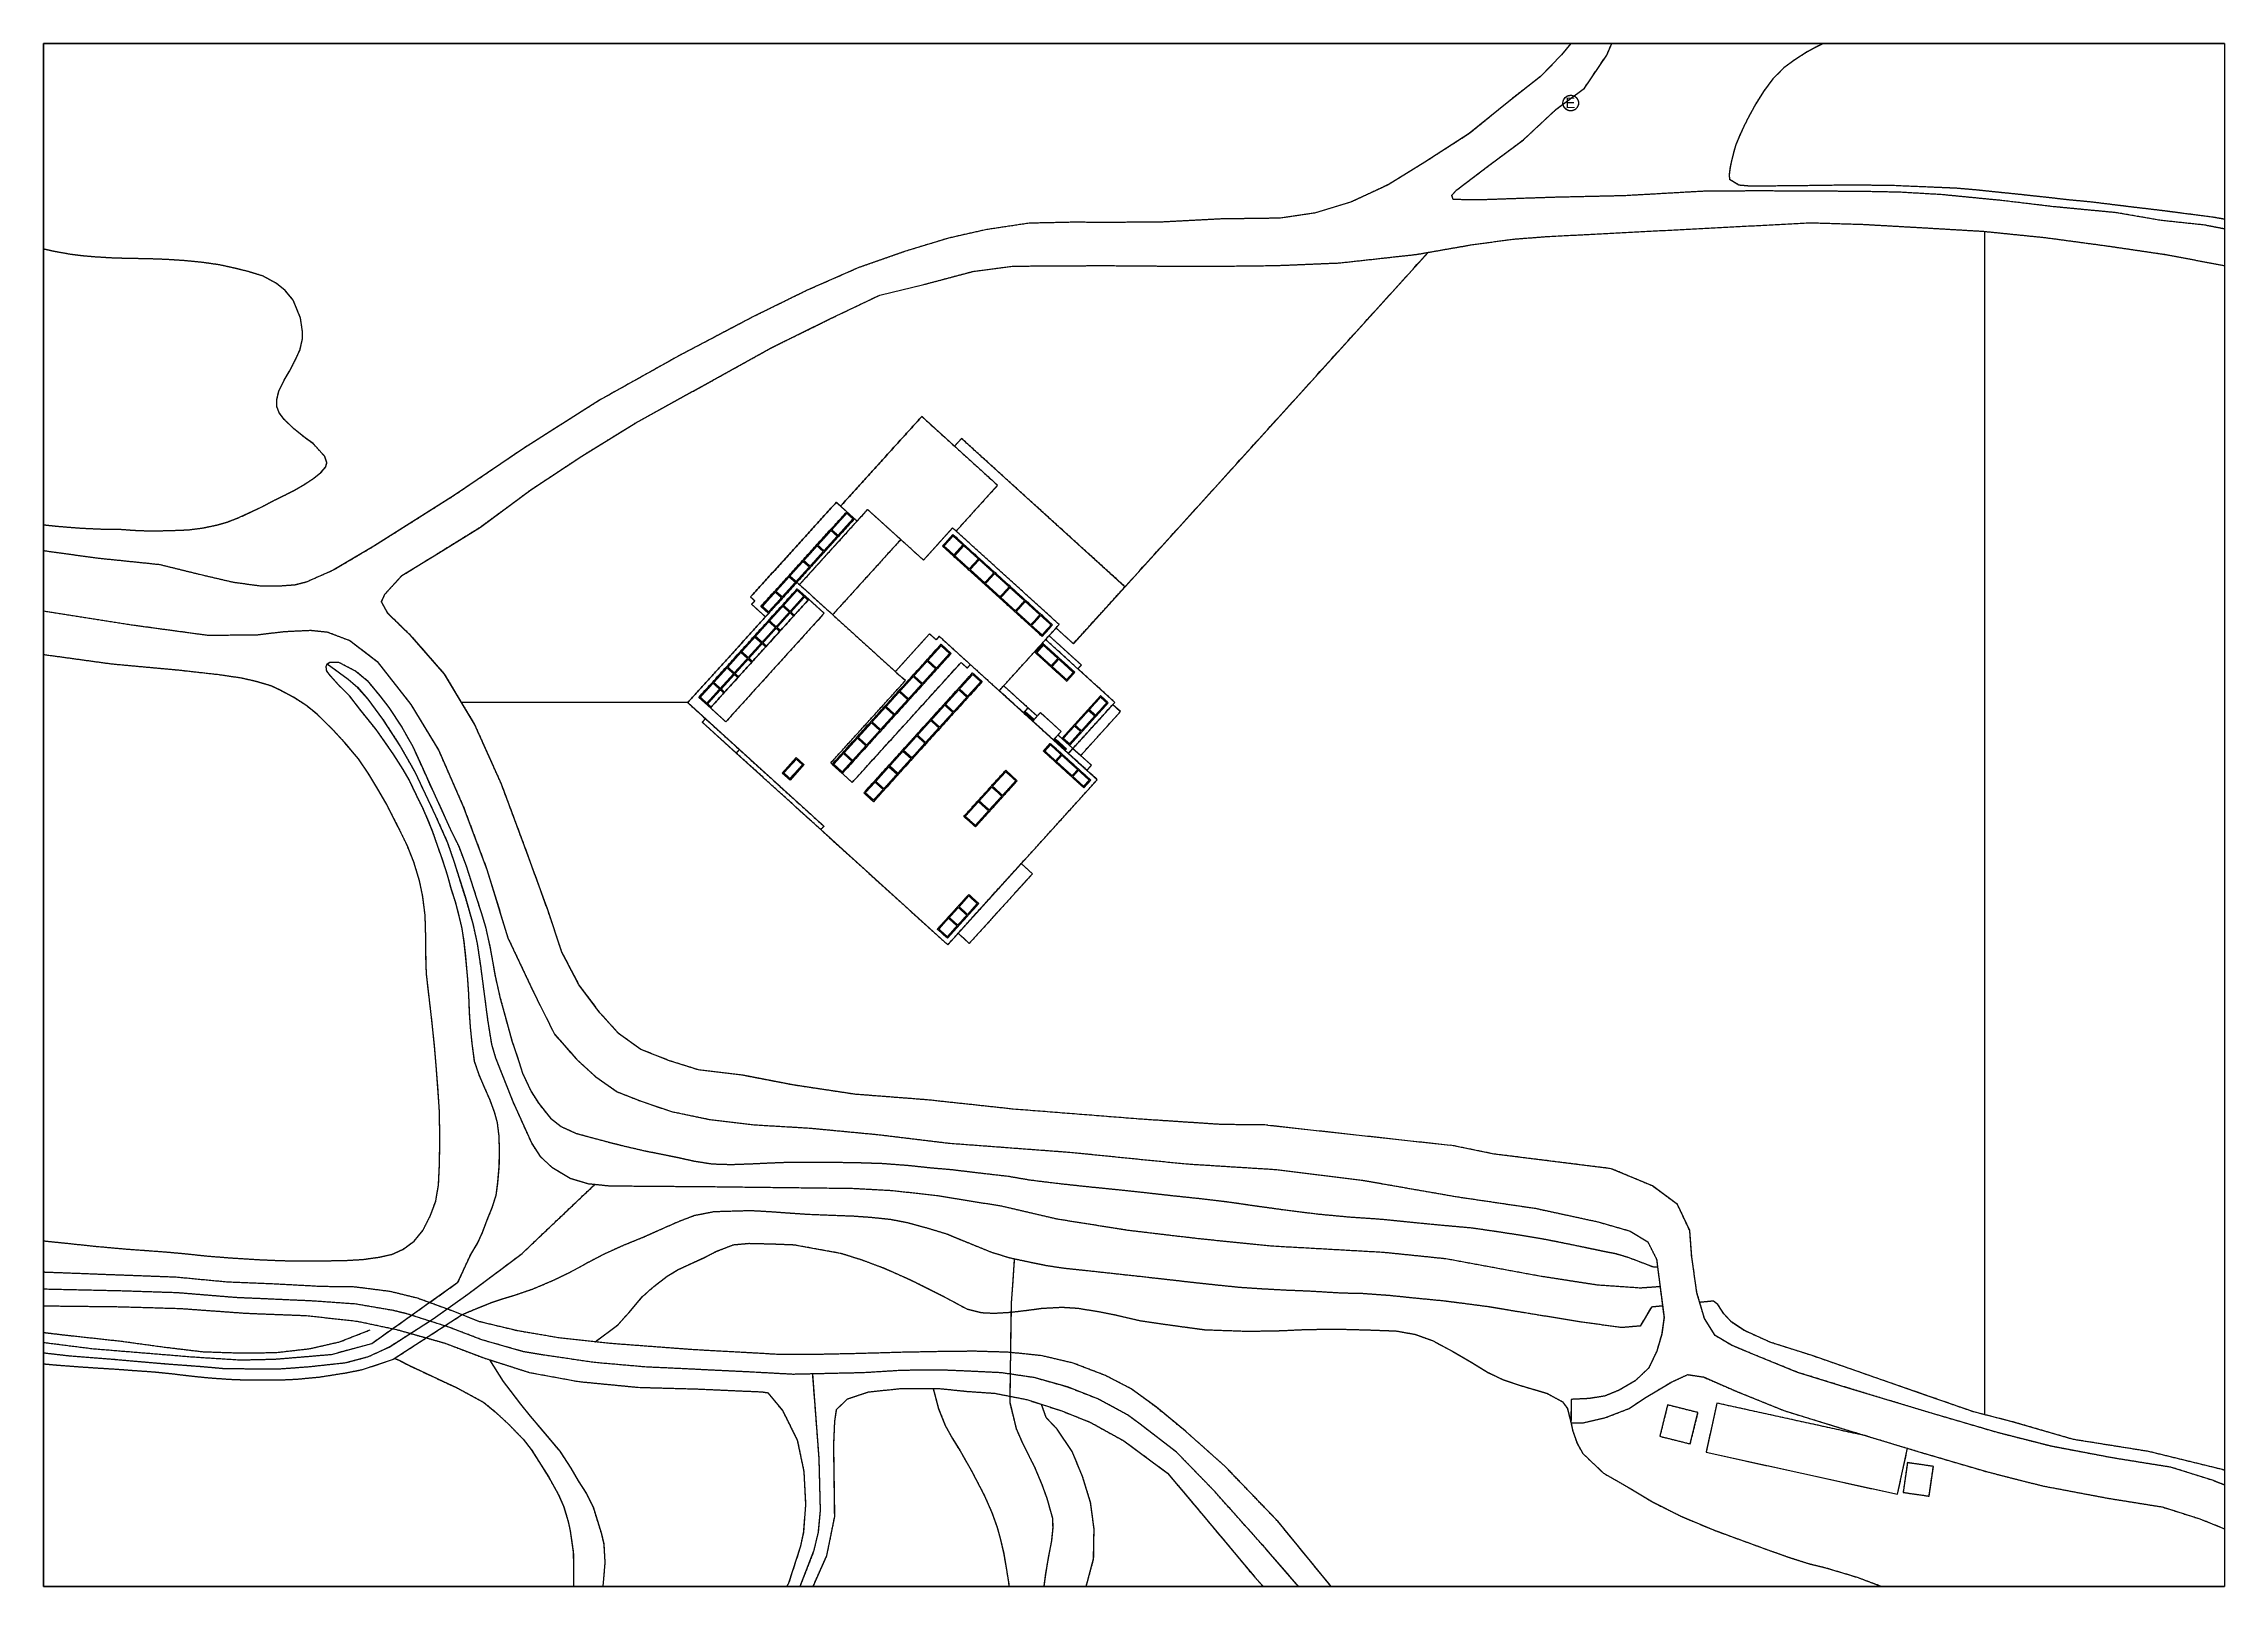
# Model space of a CAD drawing. Header units: millimetres. Extents: x 0 to 210000, y 0 to 148500.
import ezdxf

# ---------------------------------------------------------------- set-up
doc = ezdxf.new("R2010")
doc.units = ezdxf.units.MM
doc.layers.get('0').update_dxf_attribs({"true_color": 0x000000})
for name, color, linetype, true_color in [('AZ0202', 7, 'Continuous', 0x000000), ('Default', 7, 'Continuous', 0x000000), ('단면', 2, 'Continuous', 0xffff00), ('입면', 7, 'Continuous', 0x000000), ('창호', 4, 'Continuous', 0x00ffff)]:
    doc.layers.add(name, color=color, linetype=linetype, true_color=true_color)
doc.styles.add('Arial Regular', font='')
doc.styles.get('Arial Regular').set_extended_font_data('Arial')

# ---------------------------------------------------------------- blocks, each defined once
blk = doc.blocks.new('AZ0202')
at = {"layer": 'AZ0202'}
blk.add_circle((0, 0), 0.75, dxfattribs=at)
at = {"layer": 'AZ0202', "insert": (-0.5, -0.48), "char_height": 1, "width": 3.7065, "attachment_point": 7, "style": 'Arial Regular'}
blk.add_mtext('E', dxfattribs=at)

msp = doc.modelspace()

# ---------------------------------------------------------------- linework, layer by layer
for p, q in [((99162, 90738), (133318, 128406)), ((62024, 85063), (40265, 85063))]:
    msp.add_line(p, q)
for points in [[(0, 0), (0, 148500), (210000, 148500), (210000, 0)], [(158558, 13716), (159311, 16733), (156387, 17463), (155634, 14446)], [(181560, 8684), (181974, 11548), (179479, 11908), (179065, 9044)]]:
    msp.add_lwpolyline(points, close=True)
for points in [[(147056, 148500), (146182, 147428), (144131, 145329), (141081, 142937), (137290, 139840), (133008, 137094), (129469, 134920), (128915, 134659)], [(210000, 130663), (208084, 131035), (203925, 131476), (199578, 132227), (193511, 132806), (188562, 133399), (182847, 133957), (178751, 134196), (174491, 134281), (170214, 134286), (165329, 134325), (159850, 134288), (152257, 133858), (145300, 133700), (138393, 133459), (135741, 133489), (135605, 133908), (136085, 134430), (139175, 136760), (142502, 139249), (145628, 142148), (148389, 144224), (150524, 147398), (150999, 148500)], [(171365, 148500), (170617, 148142), (169822, 147704), (168620, 146948), (167588, 146171), (166516, 145096), (165618, 143890), (164880, 142718), (164210, 141490), (163724, 140523), (163315, 139613), (162946, 138760), (162744, 138022), (162547, 137249), (162401, 136578), (162306, 135862), (162346, 135453), (163244, 134903), (164312, 134810), (168066, 134836), (169821, 134859), (173791, 134914), (175427, 134898), (177915, 134874), (181886, 134707), (184135, 134610), (186129, 134442), (188208, 134221), (190424, 133994), (192742, 133743), (195009, 133485), (197037, 133296), (199696, 132970), (201588, 132737), (203787, 132481), (205764, 132224), (208747, 131844), (210000, 131622)], [(128915, 134659), (125861, 133224), (122489, 132202), (119014, 131698), (113351, 131620), (107781, 131330), (103271, 131291), (98971, 131302), (94905, 131213), (90686, 130580), (87030, 129751), (82910, 128487), (78506, 126948), (73541, 124765), (68349, 122219), (61178, 118450), (53520, 114171), (46204, 109531), (39567, 105024), (31811, 100124), (27897, 97812), (25287, 96665), (24180, 96385), (22675, 96273), (20932, 96272), (18295, 96635), (15278, 97331), (11197, 98339), (5107, 98968), (0, 99675)], [(144637, 129922), (170139, 131260)], [(170139, 131260), (175149, 131109), (180807, 130790), (186794, 130437), (192771, 129830), (198895, 129003), (204469, 128183), (210000, 127130)], [(186903, 130426), (186903, 16527)], [(0, 102186), (17, 102184), (1329, 102044), (3562, 101866), (5624, 101772), (7225, 101767), (8645, 101658), (10367, 101592), (12496, 101644), (13933, 101699), (15319, 101876), (16681, 102160), (17692, 102452), (18872, 102904), (21028, 103919), (22219, 104546), (23116, 104984), (24159, 105508), (25169, 106107), (26020, 106658), (26711, 107209), (27157, 107744), (27288, 108142), (27072, 108766), (25955, 109995), (25181, 110551), (24066, 111461), (23163, 112333), (22695, 112956), (22457, 113558), (22458, 114239), (22654, 115069), (23176, 116115), (23686, 116969), (24293, 118162), (24691, 119049), (24928, 120083), (24926, 120776), (24738, 122082), (24024, 123818), (23259, 124748), (22439, 125415), (21131, 126125), (19693, 126566), (18364, 126893), (16931, 127208), (15278, 127441), (13591, 127607), (11852, 127720), (9995, 127790), (8342, 127813), (6706, 127856), (4928, 127965), (3644, 128079), (2587, 128216), (1053, 128487), (0, 128724)], [(128922, 127849), (132196, 128210), (137476, 129132), (141445, 129676), (144637, 129922)], [(117885, 44408), (113426, 44456), (105678, 44968), (93373, 45936), (85112, 46827), (78108, 47369), (72170, 48266), (67352, 49191), (63068, 49713), (60260, 50597), (57520, 51683), (55375, 53222), (53570, 55217), (51554, 57915), (49908, 61052), (48576, 65031), (46409, 71001), (44088, 77226), (41497, 83008), (38614, 87818), (35473, 91407), (33156, 93660), (32527, 94775), (32870, 95503), (34502, 97292), (38013, 99458), (42059, 101967), (46920, 105552), (51834, 108798), (57024, 112002), (63987, 115845), (70128, 119252), (75644, 121963), (80518, 124294), (84771, 125314), (89499, 126573), (93377, 127085), (98125, 127116), (102050, 127136), (107332, 127094), (113387, 127079), (118703, 127140), (124780, 127392), (128922, 127849)], [(0, 93890), (8703, 92527), (15759, 91570), (20445, 91584), (23193, 91914), (25704, 92031), (27340, 91863), (29483, 91044), (32129, 89035), (35372, 84899), (38046, 80454), (40417, 75058), (42688, 69003), (44703, 62441), (47199, 57148), (49199, 53148), (51316, 50739), (53168, 49034), (55221, 47611), (57552, 46693), (60451, 45708), (64100, 44951), (68406, 44433), (73712, 44121), (80347, 43487), (87120, 42668), (99010, 41778), (109980, 40674), (118740, 40124), (127018, 39088), (129005, 38741)], [(0, 33256), (2196, 33034), (5042, 32732), (7939, 32472), (11075, 32248), (13239, 32065), (15779, 31795), (18233, 31602), (20772, 31449), (22886, 31355), (24930, 31331), (26907, 31345), (28815, 31359), (30723, 31466), (32239, 31673), (33545, 31960), (34601, 32437), (35678, 33222), (36522, 34258), (37269, 35737), (37761, 37090), (38032, 38664), (38125, 40674), (38160, 42941), (38120, 45701), (37974, 47950), (37798, 50148), (37631, 52107), (37388, 54475), (37118, 56757), (36863, 58955), (36820, 60727), (36807, 62363), (36744, 64561), (36508, 66400), (36202, 67899), (35651, 69721), (34998, 71338), (34158, 73091), (32955, 75406), (32182, 76733), (31305, 78174), (30319, 79648), (29022, 81202), (27859, 82460), (26334, 83947), (25241, 84834), (24058, 85584), (22739, 86285), (21920, 86672), (20499, 87093), (19078, 87420), (16862, 87746), (13010, 88176), (6619, 88762), (0, 89672)], [(0, 23485), (4657, 22890), (14279, 22098), (18949, 21798), (22277, 21874), (24952, 22094), (27728, 22331), (31599, 23382), (39900, 29269), (41126, 31930), (41763, 32965), (42251, 34057), (42727, 35296), (43205, 36479), (43580, 37650), (43751, 38928), (43879, 40405), (43916, 41825), (43862, 43336), (43706, 44608), (43423, 45641), (42991, 46798), (42460, 48035), (41941, 49227), (41506, 50510), (41267, 52264), (41107, 53826), (41019, 55183), (40945, 56989), (40845, 58437), (40674, 60464), (40509, 61975), (40299, 63326), (40008, 64541), (39662, 65881), (39265, 67084), (38903, 68452), (38432, 69859), (37925, 71324), (37495, 72583), (37009, 73798), (36470, 75001), (35892, 76158), (35204, 77622), (34611, 78631), (33716, 80027), (32928, 81206), (32010, 82476), (30445, 84438), (29467, 85708), (28405, 86765), (27610, 87649), (27265, 88108), (27207, 88534), (27306, 88793), (27571, 88947), (28406, 88965), (30078, 88091), (31148, 87207), (32367, 85733), (33247, 84611), (34486, 82711), (35550, 80839), (36247, 79290), (37247, 77077), (38187, 75052), (39148, 72907), (39940, 71307), (40681, 69366), (41366, 67255), (42127, 64871), (42547, 63492), (42981, 61573), (43254, 60035), (43473, 58774), (43944, 56714), (44600, 54296), (45102, 52508), (45619, 50936), (46122, 49392), (46934, 47650), (47676, 46482), (48809, 45064), (49845, 44253), (51278, 43604), (54318, 42782), (55750, 42423), (57847, 41933), (59484, 41612), (61138, 41271), (62672, 40933), (64382, 40668), (66223, 40611), (68199, 40682), (70056, 40771), (71982, 40841), (74197, 40825), (76207, 40829), (78729, 40785), (80740, 40719), (83211, 40532), (85325, 40309), (87540, 40113), (89858, 39832), (92841, 39492), (94989, 39123), (98057, 38750), (100716, 38465), (103340, 38202), (106306, 37884), (108675, 37621), (111368, 37334), (114197, 36998), (116874, 36609), (119345, 36268), (122669, 35848), (125680, 35567), (128759, 35355), (129008, 35330)], [(27306, 88793), (29330, 87317), (30210, 86539), (31223, 85395), (32647, 83489), (34365, 80827), (35745, 78392), (37743, 74174), (38905, 71570), (39536, 69707), (40578, 66407), (41324, 63811), (41753, 61879), (42067, 59732), (42746, 54565), (43126, 52188), (43522, 50867), (45175, 46684), (47001, 42626), (47830, 41362), (48929, 40346), (50692, 39289), (52419, 38765), (54514, 38557), (64906, 38473), (77907, 38319), (81679, 38114), (86107, 37622), (92339, 36598), (97628, 35368), (104361, 34302), (111249, 33482), (118137, 32785), (129011, 32171)], [(117885, 44408), (135459, 42473)], [(210000, 9757), (208959, 10175), (204923, 11453), (199383, 12341), (193337, 13483), (188137, 14806), (181908, 16636), (173876, 19062), (168897, 20601), (164605, 22342), (162541, 23213), (160971, 24144), (159927, 25786), (159211, 28261), (158705, 31719), (158518, 34246), (157338, 36759), (154916, 38545), (150965, 40206), (139664, 41617), (135459, 42473)], [(0, 22483), (2432, 22203), (6510, 21884), (11643, 21435), (15077, 21179), (17478, 20966), (19933, 20952), (22672, 20938), (25567, 21151), (29108, 21536), (31279, 22117), (33270, 23040), (37516, 25738), (40857, 28127), (46067, 32038), (53120, 38730)], [(129005, 38741), (136149, 37497), (143655, 36391), (149712, 35081), (152768, 34200), (154469, 33174), (155320, 31486), (156039, 25876), (155815, 24280), (155336, 22632), (154574, 21023), (153276, 19795), (151705, 18882), (150320, 18315), (148770, 18075), (147087, 17996), (147081, 15752), (148212, 15726), (150415, 16245), (152690, 17127), (154173, 18117), (156686, 19629), (158317, 20382), (159831, 20156), (163113, 18736), (167585, 16922), (172736, 15330), (180794, 12896), (187106, 11041), (192493, 9672), (198712, 8497), (204020, 7646), (207641, 6499), (210000, 5552)], [(129015, 28031), (127030, 28176), (124951, 28222), (121952, 28405), (119702, 28495), (117317, 28624), (115169, 28769), (112630, 29029), (110192, 29295), (107840, 29567), (105267, 29849), (100563, 30364), (98432, 30587), (96642, 30847), (94904, 31205), (93113, 31588), (91374, 32109), (88321, 33348), (86991, 33897), (85081, 34480), (83223, 34988), (81586, 35300), (79694, 35502), (78024, 35619), (73696, 35785), (71821, 35912), (69963, 36048), (68072, 36154), (64528, 36048), (62671, 35684), (61190, 35125), (59284, 34285), (57780, 33609), (55822, 32811), (53978, 31982), (52447, 31182), (50660, 30209), (49128, 29461), (47119, 28609), (45337, 27999), (44055, 27614), (43044, 27273), (41353, 26587), (40309, 26133), (33649, 21823), (30686, 20839), (29051, 20517), (26530, 20119), (24259, 19908), (22606, 19838), (21004, 19835), (19130, 19857), (17869, 19907), (15875, 20051), (14017, 20243), (12244, 20458), (10557, 20624), (8682, 20753), (6995, 20883), (5018, 21002), (3229, 21126), (1235, 21278), (0, 21391)], [(129008, 35330), (131690, 35060), (134860, 34757), (137542, 34515), (139894, 34174), (142076, 33839), (144224, 33486), (145809, 33178), (147917, 32748), (149054, 32508), (150315, 32244), (151350, 32049), (152566, 31685), (155028, 30746), (155413, 30759)], [(53108, 23534), (55279, 25146), (56346, 26343), (57674, 27891), (58762, 28865), (60055, 29844), (61099, 30486), (62313, 31050), (63595, 31638), (64809, 32253), (66427, 32884), (67926, 33020), (70192, 32968), (72288, 32885), (76720, 32089), (78715, 31452), (80762, 30707), (81802, 30249), (83411, 29525), (84549, 28974), (85766, 28360), (86789, 27845), (88893, 26702), (90257, 26357), (91484, 26294), (93069, 26384), (94653, 26570), (96152, 26769), (98077, 26873), (99577, 26778), (101623, 26448), (103344, 26100), (105561, 25580), (107760, 25259), (109924, 24959), (111799, 24707), (115804, 24566), (118121, 24590), (119263, 24620), (121546, 24729), (123454, 24752), (125312, 24746), (127237, 24695), (128805, 24639), (129018, 24631)], [(93473, 31511), (93325, 29374), (93178, 27283), (93153, 25829), (93031, 17724), (93652, 15181), (94198, 13932), (94852, 12616), (95453, 11425), (96131, 9802), (96605, 8474), (97146, 6561), (97174, 5630), (97052, 4380), (96745, 2766), (96462, 1141), (96316, 0)], [(129011, 32171), (135039, 31553), (144196, 29868), (149556, 29035), (153790, 28743), (155655, 28873)], [(123985, 0), (118840, 6273), (113772, 11548), (109950, 14948), (107162, 17235), (104738, 19012), (102259, 20289), (99127, 21496), (96109, 22204), (92893, 22535), (89622, 22630), (86623, 22603), (82704, 22528), (78439, 22405), (74707, 22327), (70913, 22315), (66925, 22537), (62409, 22786), (58536, 23079), (54502, 23382), (49775, 23896), (45684, 24582), (41990, 25477), (39438, 26480), (35993, 27739), (33379, 28380), (29953, 28816), (26704, 28858), (22409, 29090), (17621, 29292), (12752, 29752), (7356, 29954), (1743, 30168), (0, 30233)], [(120839, 0), (117733, 3584), (112643, 9273), (109091, 12924), (105594, 15621), (104382, 16509), (101533, 18039), (98583, 19194), (95389, 20093), (92241, 20560), (89267, 20702), (86421, 20825), (82624, 20788), (78930, 20559), (72156, 20406), (68051, 20630), (62680, 20893), (57900, 21119), (53026, 21548), (48264, 22246), (46219, 22589), (42193, 23732), (39012, 24954), (34979, 26234), (33672, 26555), (30070, 27171), (26011, 27462), (20907, 27693), (18513, 27794), (12959, 28252), (7319, 28437), (258, 28594), (0, 28603)], [(155896, 26988), (154822, 26884), (153744, 25062), (151950, 24908), (148063, 25442), (143785, 26139), (141092, 26581), (139182, 26902), (136677, 27232), (134870, 27463), (131956, 27747), (129604, 27989), (129015, 28031)], [(160796, 27462), (159479, 27335)], [(210000, 11172), (209792, 11246), (202699, 12984), (195460, 14140), (189572, 15851), (185878, 16787), (181393, 18350), (170297, 22216), (166318, 23478), (163783, 24619), (162554, 25424), (161793, 26248), (161228, 27127), (160796, 27462)], [(0, 27005), (7283, 26921), (13167, 26752), (19405, 26296), (25318, 26066), (30187, 25526), (33966, 24729), (38587, 23428), (42395, 21986), (46754, 20595), (51550, 19713), (57265, 19159), (62951, 19000), (69177, 18724), (69751, 18634), (71169, 16893), (72579, 14064), (73206, 11066), (73375, 7892), (73159, 5199), (72868, 3789), (71741, 317), (71556, 0)], [(0, 24440), (1739, 24232), (7443, 23610), (11682, 23028), (15267, 22595), (18885, 22468), (22367, 22507), (25637, 22882), (28504, 23538), (31435, 24686)], [(129018, 24631), (130208, 24590), (132032, 24267), (133753, 23654), (135715, 22599), (137456, 21579), (139145, 20564), (140515, 19900), (142033, 19388), (143500, 18954), (144739, 18587), (146267, 17768), (146732, 17122), (147108, 15646), (147229, 15033), (147663, 13773), (148222, 12786), (150216, 10895), (152685, 9483), (154914, 8130), (157735, 6728), (158809, 6263), (160805, 5435), (162425, 4835), (165955, 3544), (168104, 2784), (170031, 2168), (171582, 1796), (174652, 875), (176992, 0)], [(33830, 21940), (34168, 21794), (35226, 21245), (38432, 19737), (39695, 19165), (40923, 18505), (42390, 17705), (43483, 16806), (44758, 15628), (46189, 14154), (46957, 13190), (48636, 10502), (49556, 8891), (50079, 7722), (50512, 6247), (50714, 5316), (51009, 3300), (51021, 2056), (51016, 505), (51020, 0)], [(42940, 21813), (44255, 19725), (44896, 18875), (45928, 17537), (46866, 16391), (47769, 15304), (49712, 13001), (50780, 11380), (51479, 10154), (52239, 8975), (52906, 7648), (53715, 5059), (53935, 4105), (54049, 2288), (53854, 0)], [(74027, 20448), (74648, 12327), (74777, 7309), (74575, 5176), (74150, 3384), (72837, 0)], [(74105, 0), (75431, 2979), (76179, 6726), (76089, 13588), (76189, 15888), (76357, 17013), (77424, 18046), (79421, 18713), (82544, 19048), (86219, 19046), (88912, 18773), (91588, 18584), (94668, 17981), (98038, 16891), (100807, 15789), (104026, 14006), (108232, 10899), (111513, 6999), (116625, 895), (117435, 0)], [(85658, 19047), (86186, 17093), (86832, 15481), (87510, 14234), (88250, 13042), (89324, 11171), (90572, 8794), (91315, 7103), (91828, 5673), (92112, 4628), (92453, 3152), (92686, 1818), (92926, 376), (92960, 0)], [(100396, 0), (101114, 2645), (101155, 5536), (100823, 8057), (100045, 10589), (99040, 12987), (97588, 15142), (96540, 16242), (96101, 17518)], [(175627, 14457), (161131, 17640), (160094, 12914), (178522, 8867), (179493, 13289)]]:
    msp.add_lwpolyline(points)
at = {"layer": 'Default'}
for points in [[(0, 148500), (0, 74250), (0, 0)], [(210000, 148500), (105000, 148500), (0, 148500)], [(146182, 147428), (145156, 146379), (144131, 145329)], [(147056, 148500), (146619, 147964), (146182, 147428)], [(148389, 144224), (149456, 145811), (150524, 147398)], [(150524, 147398), (150761, 147949), (150999, 148500)], [(169822, 147704), (169221, 147326), (168620, 146948)], [(170617, 148142), (170219, 147923), (169822, 147704)], [(171365, 148500), (170991, 148321), (170617, 148142)], [(144131, 145329), (142606, 144133), (141081, 142937)], [(166516, 145096), (166067, 144493), (165618, 143890)], [(167588, 146171), (167052, 145633), (166516, 145096)], [(168620, 146948), (168104, 146559), (167588, 146171)], [(141081, 142937), (139185, 141389), (137290, 139840)], [(145628, 142148), (147008, 143186), (148389, 144224)], [(165618, 143890), (165249, 143304), (164880, 142718)], [(142502, 139249), (144065, 140699), (145628, 142148)], [(164210, 141490), (163967, 141006), (163724, 140523)], [(164880, 142718), (164545, 142104), (164210, 141490)], [(137290, 139840), (135149, 138467), (133008, 137094)], [(162946, 138760), (162845, 138391), (162744, 138022)], [(133008, 137094), (131238, 136007), (129469, 134920)], [(162401, 136578), (162353, 136220), (162306, 135862)], [(162547, 137249), (162474, 136913), (162401, 136578)], [(162744, 138022), (162645, 137635), (162547, 137249)], [(128915, 134659), (127388, 133941), (125861, 133224)], [(129469, 134920), (129192, 134789), (128915, 134659)], [(135605, 133908), (135845, 134169), (136085, 134430)], [(162306, 135862), (162326, 135657), (162346, 135453)], [(162346, 135453), (162795, 135178), (163244, 134903)], [(163244, 134903), (163778, 134856), (164312, 134810)], [(184135, 134610), (185132, 134526), (186129, 134442)], [(125861, 133224), (124175, 132713), (122489, 132202)], [(135741, 133489), (135673, 133699), (135605, 133908)], [(138393, 133459), (137067, 133474), (135741, 133489)], [(159850, 134288), (156053, 134073), (152257, 133858)], [(178751, 134196), (176621, 134238), (174491, 134281)], [(182847, 133957), (180799, 134076), (178751, 134196)], [(188562, 133399), (185704, 133678), (182847, 133957)], [(193511, 132806), (191036, 133103), (188562, 133399)], [(199578, 132227), (196544, 132517), (193511, 132806)], [(195009, 133485), (196023, 133391), (197037, 133296)], [(90686, 130580), (88858, 130166), (87030, 129751)], [(94905, 131213), (92795, 130897), (90686, 130580)], [(98971, 131302), (96938, 131258), (94905, 131213)], [(113351, 131620), (110566, 131475), (107781, 131330)], [(119014, 131698), (116182, 131659), (113351, 131620)], [(122489, 132202), (120751, 131950), (119014, 131698)], [(144637, 129922), (157388, 130591), (170139, 131260)], [(170139, 131260), (172644, 131184), (175149, 131109)], [(186794, 130437), (189782, 130134), (192771, 129830)], [(186903, 130426), (186903, 73477), (186903, 16527)], [(203925, 131476), (201751, 131852), (199578, 132227)], [(208084, 131035), (206004, 131256), (203925, 131476)], [(210000, 130663), (209042, 130849), (208084, 131035)], [(208747, 131844), (209373, 131733), (210000, 131622)], [(1053, 128487), (526, 128605), (0, 128724)], [(2587, 128216), (1820, 128351), (1053, 128487)], [(3644, 128079), (3115, 128147), (2587, 128216)], [(82910, 128487), (80708, 127718), (78506, 126948)], [(87030, 129751), (84970, 129119), (82910, 128487)], [(99162, 90738), (116240, 109572), (133318, 128406)], [(128922, 127849), (130559, 128030), (132196, 128210)], [(132196, 128210), (134836, 128671), (137476, 129132)], [(137476, 129132), (139460, 129404), (141445, 129676)], [(141445, 129676), (143041, 129799), (144637, 129922)], [(204469, 128183), (207234, 127657), (210000, 127130)], [(4928, 127965), (4286, 128022), (3644, 128079)], [(6706, 127856), (5817, 127910), (4928, 127965)], [(11852, 127720), (10923, 127755), (9995, 127790)], [(13591, 127607), (12721, 127663), (11852, 127720)], [(15278, 127441), (14434, 127524), (13591, 127607)], [(16931, 127208), (16104, 127324), (15278, 127441)], [(18364, 126893), (17647, 127050), (16931, 127208)], [(19693, 126566), (19028, 126729), (18364, 126893)], [(21131, 126125), (20412, 126345), (19693, 126566)], [(22439, 125415), (21785, 125770), (21131, 126125)], [(78506, 126948), (76023, 125857), (73541, 124765)], [(84771, 125314), (87135, 125944), (89499, 126573)], [(89499, 126573), (91438, 126829), (93377, 127085)], [(118703, 127140), (121741, 127266), (124780, 127392)], [(124780, 127392), (126851, 127620), (128922, 127849)], [(23259, 124748), (22849, 125082), (22439, 125415)], [(24024, 123818), (23642, 124283), (23259, 124748)], [(73541, 124765), (70945, 123492), (68349, 122219)], [(80518, 124294), (82645, 124804), (84771, 125314)], [(24738, 122082), (24381, 122950), (24024, 123818)], [(24926, 120776), (24832, 121429), (24738, 122082)], [(68349, 122219), (64764, 120334), (61178, 118450)], [(24691, 119049), (24810, 119566), (24928, 120083)], [(24928, 120083), (24927, 120430), (24926, 120776)], [(23686, 116969), (23990, 117565), (24293, 118162)], [(24293, 118162), (24492, 118606), (24691, 119049)], [(61178, 118450), (57349, 116310), (53520, 114171)], [(22654, 115069), (22915, 115592), (23176, 116115)], [(23176, 116115), (23431, 116542), (23686, 116969)], [(22457, 113558), (22458, 113898), (22458, 114239)], [(22695, 112956), (22576, 113257), (22457, 113558)], [(22458, 114239), (22556, 114654), (22654, 115069)], [(53520, 114171), (49862, 111851), (46204, 109531)], [(23163, 112333), (22929, 112644), (22695, 112956)], [(24066, 111461), (23615, 111897), (23163, 112333)], [(25181, 110551), (24624, 111006), (24066, 111461)], [(51834, 108798), (54429, 110400), (57024, 112002)], [(84571, 112608), (80658, 108293), (76745, 103978)], [(76745, 103978), (80658, 108293), (84571, 112608)], [(87719, 109753), (86145, 111181), (84571, 112608)], [(84571, 112608), (88219, 109300), (91867, 105992)], [(25955, 109995), (25568, 110273), (25181, 110551)], [(27072, 108766), (26514, 109381), (25955, 109995)], [(46204, 109531), (42886, 107278), (39567, 105024)], [(88391, 110494), (88055, 110124), (87719, 109753)], [(88391, 110494), (88055, 110124), (87719, 109753)], [(104133, 96220), (96262, 103357), (88391, 110494)], [(104133, 96220), (96262, 103357), (88391, 110494)], [(26020, 106658), (26366, 106934), (26711, 107209)], [(26711, 107209), (26934, 107477), (27157, 107744)], [(27288, 108142), (27180, 108454), (27072, 108766)], [(27157, 107744), (27223, 107943), (27288, 108142)], [(46920, 105552), (49377, 107175), (51834, 108798)], [(24159, 105508), (24664, 105807), (25169, 106107)], [(25169, 106107), (25595, 106383), (26020, 106658)], [(39567, 105024), (35689, 102574), (31811, 100124)], [(42059, 101967), (44490, 103760), (46920, 105552)], [(91867, 105992), (89869, 103788), (87871, 101584)], [(17692, 102452), (18282, 102678), (18872, 102904)], [(18872, 102904), (19950, 103411), (21028, 103919)], [(21028, 103919), (21624, 104232), (22219, 104546)], [(76338, 104347), (72206, 99791), (68075, 95235)], [(68075, 95235), (72206, 99791), (76338, 104347)], [(77338, 103440), (73207, 98884), (69075, 94328)], [(69075, 94328), (73207, 98884), (77338, 103440)], [(72796, 96422), (76075, 100038), (79353, 103654)], [(75898, 101703), (76621, 102501), (77345, 103299)], [(76745, 103978), (76541, 104162), (76338, 104347)], [(76338, 104347), (76838, 103894), (77338, 103440)], [(78338, 102533), (77541, 103256), (76745, 103978)], [(77338, 103440), (77708, 103104), (78078, 102769)], [(77345, 103299), (77641, 103030), (77937, 102762)], [(79353, 103654), (80946, 102209), (82539, 100765)], [(0, 102186), (9, 102185), (17, 102184)], [(17, 102184), (673, 102114), (1329, 102044)], [(1329, 102044), (2446, 101955), (3562, 101866)], [(3562, 101866), (4593, 101819), (5624, 101772)], [(5624, 101772), (6425, 101769), (7225, 101767)], [(7225, 101767), (7935, 101712), (8645, 101658)], [(8645, 101658), (9506, 101625), (10367, 101592)], [(13933, 101699), (14626, 101787), (15319, 101876)], [(15319, 101876), (16000, 102018), (16681, 102160)], [(16681, 102160), (17187, 102306), (17692, 102452)], [(78078, 102769), (73947, 98213), (69816, 93657)], [(74554, 100222), (75192, 100925), (75830, 101629)], [(76423, 101092), (75785, 100388), (75147, 99684)], [(75830, 101629), (76127, 101361), (76423, 101092)], [(76490, 101166), (76194, 101435), (75898, 101703)], [(77937, 102762), (77214, 101964), (76490, 101166)], [(87537, 101886), (86131, 100335), (84724, 98784)], [(86561, 100139), (87065, 100695), (87568, 101250)], [(87575, 101109), (87139, 100628), (86702, 100146)], [(97797, 92583), (92667, 97234), (87537, 101886)], [(87568, 101250), (92365, 96901), (97162, 92552)], [(88533, 100241), (88054, 100675), (87575, 101109)], [(5107, 98968), (2554, 99321), (0, 99675)], [(11197, 98339), (8152, 98653), (5107, 98968)], [(31811, 100124), (29854, 98968), (27897, 97812)], [(73211, 98740), (73849, 99444), (74487, 100148)], [(73803, 98203), (73507, 98471), (73211, 98740)], [(75080, 99610), (74442, 98906), (73803, 98203)], [(74487, 100148), (74783, 99879), (75080, 99610)], [(75147, 99684), (74851, 99953), (74554, 100222)], [(82539, 100765), (79260, 97149), (75981, 93533)], [(84724, 98784), (83631, 99774), (82539, 100765)], [(96154, 91440), (91358, 95790), (86561, 100139)], [(86702, 100146), (87181, 99712), (87660, 99278)], [(87660, 99278), (88097, 99759), (88533, 100241)], [(88607, 100173), (88171, 99692), (87734, 99210)], [(87734, 99210), (88438, 98572), (89142, 97934)], [(90015, 98897), (89311, 99535), (88607, 100173)], [(89142, 97934), (89578, 98416), (90015, 98897)], [(90089, 98830), (89652, 98348), (89216, 97867)], [(91496, 97554), (90793, 98192), (90089, 98830)], [(20932, 96272), (19613, 96453), (18295, 96635)], [(25287, 96665), (24733, 96525), (24180, 96385)], [(27897, 97812), (26592, 97239), (25287, 96665)], [(32870, 95503), (33686, 96398), (34502, 97292)], [(70524, 95777), (71162, 96481), (71800, 97184)], [(72393, 96647), (71755, 95943), (71117, 95240)], [(71800, 97184), (72096, 96916), (72393, 96647)], [(71867, 97258), (72505, 97962), (73144, 98666)], [(72460, 96721), (72164, 96990), (71867, 97258)], [(73736, 98129), (73098, 97425), (72460, 96721)], [(72537, 96657), (77593, 92072), (82649, 87488)], [(73144, 98666), (73440, 98397), (73736, 98129)], [(89216, 97867), (89919, 97229), (90623, 96591)], [(90623, 96591), (91060, 97072), (91496, 97554)], [(91571, 97487), (91134, 97005), (90697, 96524)], [(92978, 96210), (92274, 96848), (91571, 97487)], [(22675, 96273), (21803, 96272), (20932, 96272)], [(24180, 96385), (23427, 96329), (22675, 96273)], [(32527, 94775), (32698, 95139), (32870, 95503)], [(33156, 93660), (32841, 94218), (32527, 94775)], [(63097, 85576), (67832, 90799), (72568, 96021)], [(64210, 84566), (68946, 89789), (73681, 95012)], [(73681, 95012), (68946, 89789), (64210, 84566)], [(68075, 95235), (68279, 95050), (68483, 94866)], [(68483, 94866), (68279, 95050), (68075, 95235)], [(68483, 94866), (68332, 94699), (68181, 94532)], [(68181, 94532), (68332, 94699), (68483, 94866)], [(68181, 94532), (68847, 93928), (69514, 93323)], [(69514, 93323), (68847, 93928), (68181, 94532)], [(69217, 94335), (69837, 95019), (70457, 95703)], [(71049, 95165), (70429, 94482), (69809, 93798)], [(70457, 95703), (70753, 95434), (71049, 95165)], [(71117, 95240), (70820, 95508), (70524, 95777)], [(71251, 94420), (71913, 95150), (72575, 95880)], [(73204, 95309), (72542, 94579), (71880, 93849)], [(71955, 93782), (72617, 94512), (73278, 95242)], [(73614, 94938), (72952, 94208), (72290, 93477)], [(72568, 96021), (73125, 95516), (73681, 95012)], [(72575, 95880), (72890, 95595), (73204, 95309)], [(73278, 95242), (73446, 95090), (73614, 94938)], [(73681, 95012), (74422, 94340), (75163, 93668)], [(90697, 96524), (91401, 95885), (92105, 95247)], [(92105, 95247), (92541, 95729), (92978, 96210)], [(93052, 96143), (92615, 95662), (92179, 95180)], [(92179, 95180), (92883, 94542), (93586, 93904)], [(94460, 94867), (93756, 95505), (93052, 96143)], [(93586, 93904), (94023, 94385), (94460, 94867)], [(94534, 94800), (94097, 94318), (93660, 93837)], [(95941, 93523), (95237, 94162), (94534, 94800)], [(99162, 90738), (101647, 93479), (104133, 96220)], [(99162, 90738), (101647, 93479), (104133, 96220)], [(0, 93890), (4351, 93209), (8703, 92527)], [(8703, 92527), (12231, 92048), (15759, 91570)], [(35473, 91407), (34314, 92534), (33156, 93660)], [(69514, 93323), (65769, 89193), (62024, 85063)], [(62024, 85063), (65769, 89193), (69514, 93323)], [(75163, 93668), (70427, 88446), (65692, 83223)], [(68564, 91457), (69202, 92160), (69840, 92864)], [(69075, 94328), (69446, 93993), (69816, 93657)], [(69816, 93657), (69446, 93993), (69075, 94328)], [(69809, 93798), (69513, 94067), (69217, 94335)], [(69816, 93657), (69665, 93490), (69514, 93323)], [(69840, 92864), (70155, 92579), (70470, 92293)], [(69907, 92938), (70545, 93642), (71184, 94346)], [(70537, 92367), (70222, 92653), (69907, 92938)], [(71813, 93775), (71175, 93071), (70537, 92367)], [(70611, 92300), (71249, 93004), (71887, 93708)], [(72223, 93403), (71585, 92700), (70947, 91996)], [(71184, 94346), (71498, 94060), (71813, 93775)], [(71880, 93849), (71566, 94134), (71251, 94420)], [(71887, 93708), (72055, 93556), (72223, 93403)], [(72290, 93477), (72122, 93630), (71955, 93782)], [(92022, 86213), (94910, 89398), (97797, 92583)], [(93660, 93837), (94364, 93199), (95068, 92560)], [(95068, 92560), (95505, 93042), (95941, 93523)], [(96015, 93456), (95579, 92975), (95142, 92493)], [(95142, 92493), (95645, 92037), (96147, 91582)], [(97021, 92545), (96518, 93000), (96015, 93456)], [(96147, 91582), (96584, 92063), (97021, 92545)], [(97162, 92552), (96658, 91996), (96154, 91440)], [(15759, 91570), (18102, 91577), (20445, 91584)], [(20445, 91584), (21819, 91749), (23193, 91914)], [(23193, 91914), (24448, 91973), (25704, 92031)], [(25704, 92031), (26522, 91947), (27340, 91863)], [(27340, 91863), (28411, 91454), (29483, 91044)], [(29483, 91044), (30806, 90040), (32129, 89035)], [(38614, 87818), (37043, 89613), (35473, 91407)], [(67220, 89975), (67859, 90679), (68497, 91383)], [(69126, 90812), (68488, 90108), (67850, 89404)], [(67924, 89337), (68562, 90041), (69200, 90744)], [(69536, 90440), (68898, 89736), (68260, 89033)], [(68497, 91383), (68812, 91097), (69126, 90812)], [(69194, 90886), (68879, 91171), (68564, 91457)], [(70470, 92293), (69832, 91589), (69194, 90886)], [(69200, 90744), (69368, 90592), (69536, 90440)], [(69268, 90819), (69906, 91522), (70544, 92226)], [(69603, 90514), (69435, 90666), (69268, 90819)], [(70880, 91922), (70241, 91218), (69603, 90514)], [(70544, 92226), (70712, 92074), (70880, 91922)], [(70947, 91996), (70779, 92148), (70611, 92300)], [(75944, 79126), (81183, 84904), (86423, 90682)], [(85311, 91690), (83665, 89874), (82019, 88059)], [(85153, 89133), (85791, 89837), (86429, 90541)], [(85941, 91119), (85626, 91404), (85311, 91690)], [(86243, 91452), (86092, 91285), (85941, 91119)], [(86243, 91452), (89132, 88832), (92022, 86213)], [(86423, 90682), (86904, 90246), (87386, 89809)], [(86429, 90541), (86837, 90171), (87244, 89802)], [(96185, 90805), (95799, 90379), (95413, 89953)], [(96118, 90731), (95799, 90379), (95480, 90027)], [(95554, 89960), (95873, 90312), (96192, 90664)], [(96266, 90596), (95947, 90244), (95628, 89893)], [(96192, 90664), (96155, 90697), (96118, 90731)], [(99297, 87984), (97741, 89394), (96185, 90805)], [(97674, 89320), (96970, 89958), (96266, 90596)], [(96488, 91138), (96991, 91694), (97495, 92249)], [(103155, 85093), (99821, 88115), (96488, 91138)], [(103155, 85093), (99821, 88115), (96488, 91138)], [(99935, 88687), (98379, 90098), (96823, 91509)], [(97495, 92249), (98329, 91494), (99162, 90738)], [(97495, 92249), (98329, 91494), (99162, 90738)], [(6619, 88762), (3309, 89217), (0, 89672)], [(13010, 88176), (9814, 88469), (6619, 88762)], [(27207, 88534), (27257, 88664), (27306, 88793)], [(27265, 88108), (27236, 88321), (27207, 88534)], [(27306, 88793), (27439, 88870), (27571, 88947)], [(27306, 88793), (28318, 88055), (29330, 87317)], [(27571, 88947), (27988, 88956), (28406, 88965)], [(28406, 88965), (29242, 88528), (30078, 88091)], [(32129, 89035), (33750, 86967), (35372, 84899)], [(64534, 87012), (65172, 87716), (65810, 88419)], [(65810, 88419), (66125, 88134), (66440, 87848)], [(65877, 88493), (66515, 89197), (67153, 89901)], [(66507, 87922), (66192, 88208), (65877, 88493)], [(67783, 89330), (67145, 88626), (66507, 87922)], [(66581, 87855), (67219, 88559), (67857, 89263)], [(68193, 88959), (67554, 88255), (66916, 87551)], [(67153, 89901), (67468, 89616), (67783, 89330)], [(67850, 89404), (67535, 89690), (67220, 89975)], [(67857, 89263), (68025, 89111), (68193, 88959)], [(68260, 89033), (68092, 89185), (67924, 89337)], [(87386, 89809), (82146, 84031), (76907, 78252)], [(77870, 77379), (83109, 83157), (88349, 88936)], [(83810, 87652), (84448, 88356), (85086, 89059)], [(85901, 88320), (85263, 87617), (84625, 86913)], [(85086, 89059), (85493, 88690), (85901, 88320)], [(85968, 88394), (85561, 88764), (85153, 89133)], [(87244, 89802), (86606, 89098), (85968, 88394)], [(88349, 88936), (88645, 88667), (88941, 88398)], [(88941, 88398), (89092, 88565), (89244, 88732)], [(95413, 89953), (96969, 88542), (98524, 87132)], [(95480, 90027), (95517, 89993), (95554, 89960)], [(95628, 89893), (96332, 89254), (97036, 88616)], [(97036, 88616), (97355, 88968), (97674, 89320)], [(97110, 88549), (97429, 88901), (97748, 89253)], [(98517, 87273), (97814, 87911), (97110, 88549)], [(97748, 89253), (98452, 88615), (99155, 87977)], [(99599, 88317), (99767, 88502), (99935, 88687)], [(16862, 87746), (14936, 87961), (13010, 88176)], [(19078, 87420), (17970, 87583), (16862, 87746)], [(20499, 87093), (19788, 87256), (19078, 87420)], [(21920, 86672), (21209, 86882), (20499, 87093)], [(22739, 86285), (22329, 86478), (21920, 86672)], [(24058, 85584), (23398, 85934), (22739, 86285)], [(27610, 87649), (27437, 87879), (27265, 88108)], [(28405, 86765), (28007, 87207), (27610, 87649)], [(29467, 85708), (28936, 86237), (28405, 86765)], [(29330, 87317), (29770, 86928), (30210, 86539)], [(30078, 88091), (30613, 87649), (31148, 87207)], [(30210, 86539), (30717, 85967), (31223, 85395)], [(31148, 87207), (31757, 86470), (32367, 85733)], [(41497, 83008), (40055, 85413), (38614, 87818)], [(63238, 85583), (63852, 86260), (64466, 86938)], [(65096, 86367), (64482, 85689), (63867, 85012)], [(63942, 84945), (64556, 85622), (65170, 86300)], [(64466, 86938), (64781, 86652), (65096, 86367)], [(65163, 86441), (64848, 86726), (64534, 87012)], [(66440, 87848), (65801, 87145), (65163, 86441)], [(65170, 86300), (65338, 86147), (65506, 85995)], [(65237, 86374), (65875, 87077), (66514, 87781)], [(65573, 86069), (65405, 86222), (65237, 86374)], [(66849, 87477), (66211, 86773), (65573, 86069)], [(66514, 87781), (66681, 87629), (66849, 87477)], [(66916, 87551), (66749, 87703), (66581, 87855)], [(75795, 79260), (79389, 83223), (82982, 87186)], [(78981, 76372), (84220, 82150), (89460, 87928)], [(90386, 87088), (85146, 81310), (79907, 75532)], [(82466, 86170), (83104, 86874), (83743, 87578)], [(83281, 85431), (82874, 85801), (82466, 86170)], [(82982, 87186), (82815, 87337), (82649, 87488)], [(84557, 86839), (83919, 86135), (83281, 85431)], [(83743, 87578), (84150, 87208), (84557, 86839)], [(84625, 86913), (84217, 87282), (83810, 87652)], [(86847, 84898), (87485, 85601), (88123, 86305)], [(88123, 86305), (88512, 85953), (88901, 85600)], [(88190, 86379), (88829, 87083), (89467, 87787)], [(88968, 85674), (88579, 86027), (88190, 86379)], [(90245, 87082), (89606, 86378), (88968, 85674)], [(89460, 87928), (89923, 87508), (90386, 87088)], [(89467, 87787), (89856, 87434), (90245, 87082)], [(92022, 86213), (92239, 86453), (92457, 86693)], [(101467, 77648), (96744, 81931), (92022, 86213)], [(94355, 84097), (93188, 85155), (92022, 86213)], [(92457, 86693), (93624, 85635), (94791, 84577)], [(99155, 87977), (98836, 87625), (98517, 87273)], [(98524, 87132), (98911, 87558), (99297, 87984)], [(25241, 84834), (24649, 85209), (24058, 85584)], [(26334, 83947), (25787, 84391), (25241, 84834)], [(31223, 85395), (31935, 84442), (32647, 83489)], [(32367, 85733), (32807, 85172), (33247, 84611)], [(33247, 84611), (33866, 83661), (34486, 82711)], [(35372, 84899), (36709, 82677), (38046, 80454)], [(62024, 85063), (51145, 85063), (40265, 85063)], [(62024, 85063), (68580, 79119), (75137, 73174)], [(63731, 83516), (62878, 84289), (62024, 85063)], [(64210, 84566), (63653, 85071), (63097, 85576)], [(63867, 85012), (63553, 85297), (63238, 85583)], [(64277, 84640), (64109, 84793), (63942, 84945)], [(65692, 83223), (64951, 83895), (64210, 84566)], [(65506, 85995), (64891, 85318), (64277, 84640)], [(79779, 83207), (80418, 83911), (81056, 84614)], [(81056, 84614), (81463, 84245), (81871, 83876)], [(81123, 84689), (81761, 85392), (82399, 86096)], [(81938, 83950), (81530, 84319), (81123, 84689)], [(83214, 85357), (82576, 84653), (81938, 83950)], [(82399, 86096), (82807, 85727), (83214, 85357)], [(85504, 83416), (86142, 84120), (86780, 84824)], [(87558, 84118), (86920, 83415), (86281, 82711)], [(86780, 84824), (87169, 84471), (87558, 84118)], [(87625, 84192), (87236, 84545), (86847, 84898)], [(88901, 85600), (88263, 84896), (87625, 84192)], [(94791, 84577), (94573, 84337), (94355, 84097)], [(94429, 84030), (94471, 84075), (94512, 84121)], [(94429, 84030), (94471, 84075), (94512, 84121)], [(94651, 83828), (94540, 83929), (94429, 84030)], [(94651, 83828), (94540, 83929), (94429, 84030)], [(95378, 83438), (94933, 83841), (94489, 84244)], [(94512, 84121), (94623, 84021), (94735, 83920)], [(94512, 84121), (94623, 84021), (94735, 83920)], [(95680, 83771), (95235, 84174), (94791, 84577)], [(95983, 84106), (95613, 83698), (95244, 83291)], [(97983, 82292), (96983, 83199), (95983, 84106)], [(101778, 85733), (99914, 83678), (98050, 81622)], [(98689, 80167), (100922, 82630), (103155, 85093)], [(98791, 80950), (100655, 83006), (102519, 85062)], [(99125, 80648), (101140, 82870), (103155, 85093)], [(99338, 82893), (99985, 83606), (100631, 84319)], [(99865, 79976), (101780, 82087), (103694, 84199)], [(100631, 84319), (100928, 84051), (101224, 83782)], [(100699, 84393), (101242, 84993), (101785, 85592)], [(101291, 83856), (100995, 84125), (100699, 84393)], [(102378, 85055), (101835, 84455), (101291, 83856)], [(102519, 85062), (102149, 85397), (101778, 85733)], [(101785, 85592), (102082, 85323), (102378, 85055)], [(103694, 84199), (103324, 84535), (102953, 84870)], [(27859, 82460), (27096, 83204), (26334, 83947)], [(29022, 81202), (28440, 81831), (27859, 82460)], [(32928, 81206), (32469, 81841), (32010, 82476)], [(32647, 83489), (33506, 82158), (34365, 80827)], [(34486, 82711), (35018, 81775), (35550, 80839)], [(44088, 77226), (42792, 80117), (41497, 83008)], [(63429, 83182), (63580, 83349), (63731, 83516)], [(66701, 80215), (65065, 81699), (63429, 83182)], [(63731, 83516), (65367, 82032), (67003, 80549)], [(78436, 81725), (79074, 82429), (79712, 83133)], [(80527, 82394), (79889, 81690), (79251, 80986)], [(79712, 83133), (80120, 82763), (80527, 82394)], [(80594, 82468), (80187, 82838), (79779, 83207)], [(81871, 83876), (81232, 83172), (80594, 82468)], [(84160, 81935), (84798, 82638), (85436, 83342)], [(84938, 81229), (84549, 81582), (84160, 81935)], [(86214, 82637), (85576, 81933), (84938, 81229)], [(85436, 83342), (85825, 82989), (86214, 82637)], [(86281, 82711), (85892, 83063), (85504, 83416)], [(94735, 83920), (94693, 83874), (94651, 83828)], [(94735, 83920), (94693, 83874), (94651, 83828)], [(94725, 83761), (94767, 83807), (94809, 83853)], [(95244, 83291), (94985, 83526), (94725, 83761)], [(94809, 83853), (95068, 83618), (95327, 83382)], [(95327, 83382), (95286, 83337), (95244, 83291)], [(95244, 83291), (96244, 82384), (97244, 81477)], [(97244, 81477), (97614, 81885), (97983, 82292)], [(99125, 80648), (98402, 81303), (97680, 81958)], [(98192, 81629), (98731, 82224), (99271, 82819)], [(99864, 82282), (99324, 81687), (98784, 81091)], [(99271, 82819), (99567, 82551), (99864, 82282)], [(99931, 82356), (99635, 82625), (99338, 82893)], [(101224, 83782), (100577, 83069), (99931, 82356)], [(30319, 79648), (29670, 80425), (29022, 81202)], [(33716, 80027), (33322, 80617), (32928, 81206)], [(34611, 78631), (34163, 79329), (33716, 80027)], [(34365, 80827), (35055, 79609), (35745, 78392)], [(38046, 80454), (39231, 77756), (40417, 75058)], [(66701, 80215), (66852, 80382), (67003, 80549)], [(67003, 80549), (66852, 80382), (66701, 80215)], [(74834, 72840), (70768, 76528), (66701, 80215)], [(67003, 80549), (71070, 76861), (75137, 73174)], [(76085, 79133), (76555, 79651), (77025, 80170)], [(77025, 80170), (77433, 79800), (77840, 79431)], [(77092, 80244), (77731, 80947), (78369, 81651)], [(77907, 79505), (77500, 79874), (77092, 80244)], [(79184, 80912), (78546, 80209), (77907, 79505)], [(78369, 81651), (78776, 81282), (79184, 80912)], [(79251, 80986), (78843, 81356), (78436, 81725)], [(81473, 78971), (82111, 79675), (82750, 80379)], [(82750, 80379), (83138, 80026), (83527, 79674)], [(82817, 80453), (83455, 81157), (84093, 81860)], [(83595, 79748), (83206, 80100), (82817, 80453)], [(84871, 81155), (84233, 80451), (83595, 79748)], [(84093, 81860), (84482, 81508), (84871, 81155)], [(96270, 80403), (96606, 80773), (96942, 81144)], [(100159, 76876), (98215, 78640), (96270, 80403)], [(96411, 80410), (96680, 80706), (96949, 81002)], [(97449, 79469), (96930, 79940), (96411, 80410)], [(96942, 81144), (98887, 79380), (100831, 77617)], [(96949, 81002), (97467, 80532), (97986, 80062)], [(97327, 81569), (97302, 81541), (97277, 81513)], [(97277, 81513), (97629, 81194), (97981, 80875)], [(97277, 81513), (97462, 81345), (97647, 81177)], [(97698, 81233), (97513, 81401), (97327, 81569)], [(98489, 80617), (97933, 81121), (97378, 81624)], [(97986, 80062), (97717, 79766), (97449, 79469)], [(97523, 79402), (97791, 79699), (98060, 79995)], [(97647, 81177), (97673, 81205), (97698, 81233)], [(97772, 81166), (97747, 81138), (97721, 81110)], [(98364, 80628), (98068, 80897), (97772, 81166)], [(97981, 80875), (97964, 80857), (97948, 80839)], [(98050, 81622), (98421, 81286), (98791, 80950)], [(98060, 79995), (98819, 79306), (99579, 78618)], [(98784, 81091), (98488, 81360), (98192, 81629)], [(98281, 80537), (98323, 80583), (98364, 80628)], [(98355, 80470), (98422, 80543), (98489, 80617)], [(98689, 80167), (98907, 80408), (99125, 80648)], [(101467, 77648), (100078, 78908), (98689, 80167)], [(99125, 80648), (99495, 80312), (99865, 79976)], [(100902, 79036), (100014, 79842), (99125, 80648)], [(31305, 78174), (30812, 78911), (30319, 79648)], [(32182, 76733), (31743, 77454), (31305, 78174)], [(35204, 77622), (34907, 78127), (34611, 78631)], [(35745, 78392), (36744, 76283), (37743, 74174)], [(71134, 78288), (71806, 79029), (72478, 79769)], [(71875, 77616), (71505, 77952), (71134, 78288)], [(71276, 78295), (71880, 78961), (72485, 79628)], [(71868, 77757), (71572, 78026), (71276, 78295)], [(73077, 79091), (72473, 78424), (71868, 77757)], [(73219, 79098), (72547, 78357), (71875, 77616)], [(72478, 79769), (72848, 79434), (73219, 79098)], [(72485, 79628), (72781, 79359), (73077, 79091)], [(77870, 77379), (76833, 78320), (75795, 79260)], [(76907, 78252), (76425, 78689), (75944, 79126)], [(76900, 78394), (76492, 78763), (76085, 79133)], [(77840, 79431), (77370, 78912), (76900, 78394)], [(80130, 77490), (80768, 78193), (81406, 78897)], [(82184, 78192), (81546, 77488), (80908, 76784)], [(81406, 78897), (81795, 78545), (82184, 78192)], [(82251, 78266), (81862, 78619), (81473, 78971)], [(83527, 79674), (82889, 78970), (82251, 78266)], [(88613, 74117), (90628, 76339), (92644, 78562)], [(91374, 77013), (92012, 77717), (92650, 78421)], [(92644, 78562), (93199, 78058), (93755, 77554)], [(92650, 78421), (93132, 77984), (93613, 77547)], [(99041, 78025), (98282, 78714), (97523, 79402)], [(99579, 78618), (99310, 78322), (99041, 78025)], [(99115, 77958), (99384, 78254), (99653, 78551)], [(100153, 77018), (99634, 77488), (99115, 77958)], [(99653, 78551), (100171, 78080), (100690, 77610)], [(100467, 78555), (100685, 78795), (100902, 79036)], [(32955, 75406), (32568, 76070), (32182, 76733)], [(35892, 76158), (35548, 76890), (35204, 77622)], [(36470, 75001), (36181, 75580), (35892, 76158)], [(79907, 75532), (79444, 75952), (78981, 76372)], [(79122, 76378), (79592, 76897), (80063, 77416)], [(79900, 75673), (79511, 76026), (79122, 76378)], [(80840, 76710), (80370, 76192), (79900, 75673)], [(80063, 77416), (80452, 77063), (80840, 76710)], [(80908, 76784), (80519, 77137), (80130, 77490)], [(87058, 61757), (94262, 69703), (101467, 77648)], [(87058, 61757), (94262, 69703), (101467, 77648)], [(93755, 77554), (91740, 75332), (89724, 73109)], [(90098, 75606), (90702, 76272), (91307, 76939)], [(91061, 74732), (90579, 75169), (90098, 75606)], [(92270, 76066), (91665, 75399), (91061, 74732)], [(91307, 76939), (91788, 76502), (92270, 76066)], [(92337, 76140), (91856, 76576), (91374, 77013)], [(93613, 77547), (92975, 76844), (92337, 76140)], [(100690, 77610), (100421, 77314), (100153, 77018)], [(100831, 77617), (100495, 77247), (100159, 76876)], [(34158, 73091), (33557, 74249), (32955, 75406)], [(37009, 73798), (36739, 74400), (36470, 75001)], [(37495, 72583), (37252, 73191), (37009, 73798)], [(37743, 74174), (38324, 72872), (38905, 71570)], [(40417, 75058), (41552, 72031), (42688, 69003)], [(89724, 73109), (89169, 73613), (88613, 74117)], [(88754, 74124), (89393, 74828), (90031, 75531)], [(89717, 73251), (89236, 73687), (88754, 74124)], [(90994, 74658), (90356, 73954), (89717, 73251)], [(90031, 75531), (90512, 75095), (90994, 74658)], [(34998, 71338), (34578, 72215), (34158, 73091)], [(38905, 71570), (39221, 70639), (39536, 69707)], [(39148, 72907), (39544, 72107), (39940, 71307)], [(75137, 73174), (74985, 73007), (74834, 72840)], [(75137, 73174), (74985, 73007), (74834, 72840)], [(74834, 72840), (80946, 67299), (87058, 61757)], [(74834, 72840), (80946, 67299), (87058, 61757)], [(35651, 69721), (35325, 70530), (34998, 71338)], [(36202, 67899), (35927, 68810), (35651, 69721)], [(39536, 69707), (40057, 68057), (40578, 66407)], [(39940, 71307), (40311, 70337), (40681, 69366)], [(88065, 62868), (91105, 66220), (94144, 69573)], [(94144, 69573), (94681, 69086), (95218, 68599)], [(36508, 66400), (36355, 67150), (36202, 67899)], [(39265, 67084), (39084, 67768), (38903, 68452)], [(42688, 69003), (43696, 65722), (44703, 62441)], [(95218, 68599), (92179, 65246), (89139, 61894)], [(36744, 64561), (36626, 65481), (36508, 66400)], [(39662, 65881), (39464, 66483), (39265, 67084)], [(40008, 64541), (39835, 65211), (39662, 65881)], [(40578, 66407), (40951, 65109), (41324, 63811)], [(86063, 63266), (87575, 64933), (89087, 66601)], [(90050, 65727), (88538, 64060), (87026, 62393)], [(87212, 64384), (87649, 64866), (88086, 65348)], [(88086, 65348), (88494, 64979), (88901, 64609)], [(88153, 65422), (88624, 65941), (89094, 66459)], [(88968, 64683), (88561, 65053), (88153, 65422)], [(89909, 65720), (89439, 65202), (88968, 64683)], [(89087, 66601), (89569, 66164), (90050, 65727)], [(89094, 66459), (89501, 66090), (89909, 65720)], [(36807, 62363), (36776, 63462), (36744, 64561)], [(40299, 63326), (40154, 63934), (40008, 64541)], [(40509, 61975), (40404, 62651), (40299, 63326)], [(41324, 63811), (41539, 62845), (41753, 61879)], [(42547, 63492), (42764, 62533), (42981, 61573)], [(49908, 61052), (49242, 63042), (48576, 65031)], [(87026, 62393), (86545, 62829), (86063, 63266)], [(86205, 63273), (86675, 63791), (87145, 64310)], [(87020, 62534), (86612, 62903), (86205, 63273)], [(87960, 63571), (87490, 63053), (87020, 62534)], [(87145, 64310), (87553, 63941), (87960, 63571)], [(88027, 63645), (87620, 64015), (87212, 64384)], [(88901, 64609), (88464, 64127), (88027, 63645)], [(40674, 60464), (40592, 61220), (40509, 61975)], [(44703, 62441), (45951, 59795), (47199, 57148)], [(51554, 57915), (50731, 59484), (49908, 61052)], [(89139, 61894), (88602, 62381), (88065, 62868)], [(41019, 55183), (40982, 56086), (40945, 56989)], [(43473, 58774), (43709, 57744), (43944, 56714)], [(47199, 57148), (48199, 55148), (49199, 53148)], [(53570, 55217), (52562, 56566), (51554, 57915)], [(41107, 53826), (41063, 54505), (41019, 55183)], [(55375, 53222), (54473, 54220), (53570, 55217)], [(41267, 52264), (41187, 53045), (41107, 53826)], [(42746, 54565), (42936, 53376), (43126, 52188)], [(49199, 53148), (50258, 51944), (51316, 50739)], [(57520, 51683), (56448, 52452), (55375, 53222)], [(41506, 50510), (41387, 51387), (41267, 52264)], [(41941, 49227), (41724, 49869), (41506, 50510)], [(43126, 52188), (43324, 51527), (43522, 50867)], [(43522, 50867), (44349, 48775), (45175, 46684)], [(51316, 50739), (52242, 49887), (53168, 49034)], [(60260, 50597), (58890, 51140), (57520, 51683)], [(63068, 49713), (61664, 50155), (60260, 50597)], [(46122, 49392), (46528, 48521), (46934, 47650)], [(53168, 49034), (54195, 48323), (55221, 47611)], [(67352, 49191), (65210, 49452), (63068, 49713)], [(72170, 48266), (69761, 48728), (67352, 49191)], [(43423, 45641), (43207, 46220), (42991, 46798)], [(45175, 46684), (46088, 44655), (47001, 42626)], [(46934, 47650), (47305, 47066), (47676, 46482)], [(47676, 46482), (48242, 45773), (48809, 45064)], [(55221, 47611), (56386, 47152), (57552, 46693)], [(57552, 46693), (59001, 46200), (60451, 45708)], [(78108, 47369), (75139, 47817), (72170, 48266)], [(85112, 46827), (81610, 47098), (78108, 47369)], [(93373, 45936), (89242, 46382), (85112, 46827)], [(38160, 42941), (38140, 44321), (38120, 45701)], [(43706, 44608), (43564, 45125), (43423, 45641)], [(43862, 43336), (43784, 43972), (43706, 44608)], [(48809, 45064), (49327, 44659), (49845, 44253)], [(49845, 44253), (50561, 43929), (51278, 43604)], [(60451, 45708), (62275, 45329), (64100, 44951)], [(64100, 44951), (66253, 44692), (68406, 44433)], [(68406, 44433), (71059, 44277), (73712, 44121)], [(73712, 44121), (77029, 43804), (80347, 43487)], [(117885, 44408), (115655, 44432), (113426, 44456)], [(117885, 44408), (126672, 43440), (135459, 42473)], [(38125, 40674), (38142, 41808), (38160, 42941)], [(43916, 41825), (43889, 42581), (43862, 43336)], [(47001, 42626), (47416, 41994), (47830, 41362)], [(51278, 43604), (52798, 43193), (54318, 42782)], [(80347, 43487), (83733, 43077), (87120, 42668)], [(87120, 42668), (93065, 42223), (99010, 41778)], [(139664, 41617), (137561, 42045), (135459, 42473)], [(38032, 38664), (38078, 39669), (38125, 40674)], [(43751, 38928), (43815, 39667), (43879, 40405)], [(43879, 40405), (43897, 41115), (43916, 41825)], [(47830, 41362), (48380, 40854), (48929, 40346)], [(48929, 40346), (49811, 39818), (50692, 39289)], [(62672, 40933), (63527, 40800), (64382, 40668)], [(64382, 40668), (65302, 40639), (66223, 40611)], [(80740, 40719), (81975, 40625), (83211, 40532)], [(99010, 41778), (104495, 41226), (109980, 40674)], [(109980, 40674), (114360, 40399), (118740, 40124)], [(118740, 40124), (122879, 39606), (127018, 39088)], [(150965, 40206), (145314, 40912), (139664, 41617)], [(154916, 38545), (152940, 39376), (150965, 40206)], [(37761, 37090), (37896, 37877), (38032, 38664)], [(43580, 37650), (43665, 38289), (43751, 38928)], [(46067, 32038), (49593, 35384), (53120, 38730)], [(50692, 39289), (51556, 39027), (52419, 38765)], [(52419, 38765), (53466, 38661), (54514, 38557)], [(77907, 38319), (79793, 38216), (81679, 38114)], [(81679, 38114), (83893, 37868), (86107, 37622)], [(92841, 39492), (93915, 39308), (94989, 39123)], [(127018, 39088), (128011, 38915), (129005, 38741)], [(129005, 38741), (132577, 38119), (136149, 37497)], [(157338, 36759), (156127, 37652), (154916, 38545)], [(36522, 34258), (36895, 34998), (37269, 35737)], [(37269, 35737), (37515, 36414), (37761, 37090)], [(43205, 36479), (43392, 37065), (43580, 37650)], [(64528, 36048), (63599, 35866), (62671, 35684)], [(68072, 36154), (66300, 36101), (64528, 36048)], [(78024, 35619), (75860, 35702), (73696, 35785)], [(86107, 37622), (89223, 37110), (92339, 36598)], [(92339, 36598), (94983, 35983), (97628, 35368)], [(122669, 35848), (124174, 35707), (125680, 35567)], [(136149, 37497), (139902, 36944), (143655, 36391)], [(143655, 36391), (146683, 35736), (149712, 35081)], [(158518, 34246), (157928, 35503), (157338, 36759)], [(35678, 33222), (36100, 33740), (36522, 34258)], [(41763, 32965), (42007, 33511), (42251, 34057)], [(57780, 33609), (56801, 33210), (55822, 32811)], [(62671, 35684), (61930, 35404), (61190, 35125)], [(79694, 35502), (78859, 35560), (78024, 35619)], [(81586, 35300), (80640, 35401), (79694, 35502)], [(83223, 34988), (82404, 35144), (81586, 35300)], [(85081, 34480), (84152, 34734), (83223, 34988)], [(86991, 33897), (86036, 34189), (85081, 34480)], [(97628, 35368), (100995, 34835), (104361, 34302)], [(104361, 34302), (107805, 33892), (111249, 33482)], [(125680, 35567), (127219, 35461), (128759, 35355)], [(128759, 35355), (128883, 35342), (129008, 35330)], [(149712, 35081), (151240, 34641), (152768, 34200)], [(152768, 34200), (153618, 33687), (154469, 33174)], [(158705, 31719), (158611, 32983), (158518, 34246)], [(13239, 32065), (14509, 31930), (15779, 31795)], [(15779, 31795), (17006, 31698), (18233, 31602)], [(30723, 31466), (31481, 31570), (32239, 31673)], [(32239, 31673), (32892, 31817), (33545, 31960)], [(33545, 31960), (34073, 32199), (34601, 32437)], [(34601, 32437), (35139, 32830), (35678, 33222)], [(39900, 29269), (40513, 30600), (41126, 31930)], [(40857, 28127), (43462, 30083), (46067, 32038)], [(41126, 31930), (41444, 32448), (41763, 32965)], [(55822, 32811), (54900, 32397), (53978, 31982)], [(63595, 31638), (64202, 31945), (64809, 32253)], [(64809, 32253), (65618, 32568), (66427, 32884)], [(66427, 32884), (67176, 32952), (67926, 33020)], [(72288, 32885), (74504, 32487), (76720, 32089)], [(76720, 32089), (77717, 31770), (78715, 31452)], [(93113, 31588), (92243, 31849), (91374, 32109)], [(111249, 33482), (114693, 33134), (118137, 32785)], [(118137, 32785), (123574, 32478), (129011, 32171)], [(129011, 32171), (132025, 31862), (135039, 31553)], [(135039, 31553), (139618, 30710), (144196, 29868)], [(150315, 32244), (150832, 32147), (151350, 32049)], [(151350, 32049), (151958, 31867), (152566, 31685)], [(152566, 31685), (153797, 31216), (155028, 30746)], [(154469, 33174), (154894, 32330), (155320, 31486)], [(159211, 28261), (158958, 29990), (158705, 31719)], [(17621, 29292), (15186, 29522), (12752, 29752)], [(22886, 31355), (23908, 31343), (24930, 31331)], [(28815, 31359), (29769, 31413), (30723, 31466)], [(49128, 29461), (48123, 29035), (47119, 28609)], [(50660, 30209), (49894, 29835), (49128, 29461)], [(58762, 28865), (59408, 29354), (60055, 29844)], [(60055, 29844), (60577, 30165), (61099, 30486)], [(78715, 31452), (79738, 31079), (80762, 30707)], [(98432, 30587), (97537, 30717), (96642, 30847)], [(144196, 29868), (146876, 29452), (149556, 29035)], [(155028, 30746), (155220, 30752), (155413, 30759)], [(155320, 31486), (155679, 28681), (156039, 25876)], [(18513, 27794), (15736, 28023), (12959, 28252)], [(30070, 27171), (28040, 27316), (26011, 27462)], [(29953, 28816), (28328, 28837), (26704, 28858)], [(33379, 28380), (31666, 28598), (29953, 28816)], [(31599, 23382), (35749, 26326), (39900, 29269)], [(35993, 27739), (34686, 28060), (33379, 28380)], [(39438, 26480), (37715, 27110), (35993, 27739)], [(37516, 25738), (39186, 26933), (40857, 28127)], [(44055, 27614), (43549, 27444), (43044, 27273)], [(45337, 27999), (44696, 27807), (44055, 27614)], [(47119, 28609), (46228, 28304), (45337, 27999)], [(56346, 26343), (57010, 27117), (57674, 27891)], [(57674, 27891), (58218, 28378), (58762, 28865)], [(86789, 27845), (87841, 27274), (88893, 26702)], [(124951, 28222), (123451, 28313), (121952, 28405)], [(127030, 28176), (125990, 28199), (124951, 28222)], [(129015, 28031), (128022, 28104), (127030, 28176)], [(129604, 27989), (129309, 28010), (129015, 28031)], [(149556, 29035), (151673, 28889), (153790, 28743)], [(153790, 28743), (154722, 28808), (155655, 28873)], [(159927, 25786), (159569, 27024), (159211, 28261)], [(160796, 27462), (160137, 27398), (159479, 27335)], [(161228, 27127), (161012, 27295), (160796, 27462)], [(13167, 26752), (16286, 26524), (19405, 26296)], [(19405, 26296), (22361, 26181), (25318, 26066)], [(25318, 26066), (27752, 25796), (30187, 25526)], [(33672, 26555), (31871, 26863), (30070, 27171)], [(30187, 25526), (32076, 25127), (33966, 24729)], [(33270, 23040), (35393, 24389), (37516, 25738)], [(40309, 26133), (36979, 23978), (33649, 21823)], [(34979, 26234), (34326, 26395), (33672, 26555)], [(39012, 24954), (36996, 25594), (34979, 26234)], [(41990, 25477), (40714, 25979), (39438, 26480)], [(41353, 26587), (40831, 26360), (40309, 26133)], [(43044, 27273), (42198, 26930), (41353, 26587)], [(45684, 24582), (43837, 25030), (41990, 25477)], [(55279, 25146), (55812, 25745), (56346, 26343)], [(88893, 26702), (89575, 26530), (90257, 26357)], [(90257, 26357), (90870, 26326), (91484, 26294)], [(91484, 26294), (92276, 26339), (93069, 26384)], [(96152, 26769), (97114, 26821), (98077, 26873)], [(98077, 26873), (98827, 26826), (99577, 26778)], [(99577, 26778), (100600, 26613), (101623, 26448)], [(101623, 26448), (102483, 26274), (103344, 26100)], [(103344, 26100), (104452, 25840), (105561, 25580)], [(151950, 24908), (150006, 25175), (148063, 25442)], [(154822, 26884), (154283, 25973), (153744, 25062)], [(155896, 26988), (155359, 26936), (154822, 26884)], [(156039, 25876), (155927, 25078), (155815, 24280)], [(160971, 24144), (160449, 24965), (159927, 25786)], [(161793, 26248), (161510, 26688), (161228, 27127)], [(162554, 25424), (162173, 25836), (161793, 26248)], [(163783, 24619), (163168, 25022), (162554, 25424)], [(0, 23485), (2328, 23188), (4657, 22890)], [(25637, 22882), (27070, 23210), (28504, 23538)], [(27728, 22331), (29664, 22857), (31599, 23382)], [(28504, 23538), (29969, 24112), (31435, 24686)], [(33966, 24729), (36276, 24079), (38587, 23428)], [(38587, 23428), (40491, 22707), (42395, 21986)], [(42193, 23732), (40602, 24343), (39012, 24954)], [(46219, 22589), (44206, 23160), (42193, 23732)], [(49775, 23896), (47729, 24239), (45684, 24582)], [(54502, 23382), (52138, 23639), (49775, 23896)], [(53108, 23534), (54193, 24340), (55279, 25146)], [(111799, 24707), (113801, 24636), (115804, 24566)], [(119263, 24620), (120404, 24674), (121546, 24729)], [(129018, 24631), (129613, 24610), (130208, 24590)], [(130208, 24590), (131120, 24428), (132032, 24267)], [(132032, 24267), (132892, 23960), (133753, 23654)], [(133753, 23654), (134734, 23126), (135715, 22599)], [(153744, 25062), (152847, 24985), (151950, 24908)], [(155815, 24280), (155576, 23456), (155336, 22632)], [(162541, 23213), (161756, 23679), (160971, 24144)], [(166318, 23478), (165050, 24049), (163783, 24619)], [(170297, 22216), (168308, 22847), (166318, 23478)], [(0, 22483), (1216, 22343), (2432, 22203)], [(4657, 22890), (9468, 22494), (14279, 22098)], [(14279, 22098), (16614, 21948), (18949, 21798)], [(15267, 22595), (17076, 22531), (18885, 22468)], [(18885, 22468), (20626, 22487), (22367, 22507)], [(18949, 21798), (20613, 21836), (22277, 21874)], [(22367, 22507), (24002, 22694), (25637, 22882)], [(22672, 20938), (24120, 21044), (25567, 21151)], [(25567, 21151), (27337, 21343), (29108, 21536)], [(29108, 21536), (30193, 21827), (31279, 22117)], [(33649, 21823), (32168, 21331), (30686, 20839)], [(31279, 22117), (32274, 22579), (33270, 23040)], [(33830, 21940), (33999, 21867), (34168, 21794)], [(34168, 21794), (34697, 21520), (35226, 21245)], [(42395, 21986), (44575, 21291), (46754, 20595)], [(42940, 21813), (43598, 20769), (44255, 19725)], [(48264, 22246), (47242, 22417), (46219, 22589)], [(53026, 21548), (50645, 21897), (48264, 22246)], [(57900, 21119), (55463, 21333), (53026, 21548)], [(74707, 22327), (72810, 22321), (70913, 22315)], [(92893, 22535), (91258, 22583), (89622, 22630)], [(96109, 22204), (94501, 22370), (92893, 22535)], [(99127, 21496), (97618, 21850), (96109, 22204)], [(102259, 20289), (100693, 20893), (99127, 21496)], [(154574, 21023), (153925, 20409), (153276, 19795)], [(155336, 22632), (154955, 21828), (154574, 21023)], [(12244, 20458), (11401, 20541), (10557, 20624)], [(14017, 20243), (13131, 20350), (12244, 20458)], [(15875, 20051), (14946, 20147), (14017, 20243)], [(17869, 19907), (16872, 19979), (15875, 20051)], [(19130, 19857), (18500, 19882), (17869, 19907)], [(24259, 19908), (23433, 19873), (22606, 19838)], [(26530, 20119), (25395, 20013), (24259, 19908)], [(29051, 20517), (27791, 20318), (26530, 20119)], [(30686, 20839), (29869, 20678), (29051, 20517)], [(46754, 20595), (49152, 20154), (51550, 19713)], [(51550, 19713), (54408, 19436), (57265, 19159)], [(78930, 20559), (75543, 20482), (72156, 20406)], [(74027, 20448), (74337, 16387), (74648, 12327)], [(82624, 20788), (80777, 20673), (78930, 20559)], [(79421, 18713), (80983, 18880), (82544, 19048)], [(82544, 19048), (84382, 19047), (86219, 19046)], [(86421, 20825), (84523, 20806), (82624, 20788)], [(85658, 19047), (85922, 18070), (86186, 17093)], [(86219, 19046), (87566, 18910), (88912, 18773)], [(95389, 20093), (93815, 20326), (92241, 20560)], [(98583, 19194), (96986, 19643), (95389, 20093)], [(101533, 18039), (100058, 18616), (98583, 19194)], [(104738, 19012), (103499, 19651), (102259, 20289)], [(107162, 17235), (105950, 18124), (104738, 19012)], [(139145, 20564), (139830, 20232), (140515, 19900)], [(140515, 19900), (141274, 19644), (142033, 19388)], [(153276, 19795), (152491, 19339), (151705, 18882)], [(154173, 18117), (155430, 18873), (156686, 19629)], [(156686, 19629), (157502, 20006), (158317, 20382)], [(158317, 20382), (159074, 20269), (159831, 20156)], [(159831, 20156), (161472, 19446), (163113, 18736)], [(42390, 17705), (42937, 17256), (43483, 16806)], [(43483, 16806), (44121, 16217), (44758, 15628)], [(69177, 18724), (69464, 18679), (69751, 18634)], [(69751, 18634), (70460, 17763), (71169, 16893)], [(71169, 16893), (71874, 15478), (72579, 14064)], [(76189, 15888), (76273, 16450), (76357, 17013)], [(76357, 17013), (76891, 17529), (77424, 18046)], [(77424, 18046), (78423, 18379), (79421, 18713)], [(86186, 17093), (86509, 16287), (86832, 15481)], [(88912, 18773), (90250, 18679), (91588, 18584)], [(91588, 18584), (93128, 18283), (94668, 17981)], [(93031, 17724), (93342, 16453), (93652, 15181)], [(94668, 17981), (96353, 17436), (98038, 16891)], [(96540, 16242), (96321, 16880), (96101, 17518)], [(98038, 16891), (99423, 16340), (100807, 15789)], [(104382, 16509), (102958, 17274), (101533, 18039)], [(109950, 14948), (108556, 16092), (107162, 17235)], [(144739, 18587), (145503, 18178), (146267, 17768)], [(146267, 17768), (146500, 17445), (146732, 17122)], [(146732, 17122), (146920, 16384), (147108, 15646)], [(147087, 17996), (147084, 16874), (147081, 15752)], [(148770, 18075), (147929, 18036), (147087, 17996)], [(150320, 18315), (149545, 18195), (148770, 18075)], [(151705, 18882), (151013, 18599), (150320, 18315)], [(150415, 16245), (151553, 16686), (152690, 17127)], [(152690, 17127), (153432, 17622), (154173, 18117)], [(156387, 17463), (156010, 15955), (155634, 14446)], [(159311, 16733), (157849, 17098), (156387, 17463)], [(161131, 17640), (160612, 15277), (160094, 12914)], [(175627, 14457), (168379, 16048), (161131, 17640)], [(163113, 18736), (165349, 17829), (167585, 16922)], [(44758, 15628), (45474, 14891), (46189, 14154)], [(76089, 13588), (76139, 14738), (76189, 15888)], [(86832, 15481), (87171, 14858), (87510, 14234)], [(93652, 15181), (93925, 14557), (94198, 13932)], [(97588, 15142), (97064, 15692), (96540, 16242)], [(99040, 12987), (98314, 14065), (97588, 15142)], [(100807, 15789), (102417, 14898), (104026, 14006)], [(105594, 15621), (104988, 16065), (104382, 16509)], [(109091, 12924), (107343, 14272), (105594, 15621)], [(113772, 11548), (111861, 13248), (109950, 14948)], [(147081, 15752), (147647, 15739), (148212, 15726)], [(147108, 15646), (147169, 15340), (147229, 15033)], [(147229, 15033), (147446, 14403), (147663, 13773)], [(148212, 15726), (149314, 15986), (150415, 16245)], [(158558, 13716), (158935, 15225), (159311, 16733)], [(189572, 15851), (187725, 16319), (185878, 16787)], [(193337, 13483), (190737, 14145), (188137, 14806)], [(195460, 14140), (192516, 14996), (189572, 15851)], [(46189, 14154), (46573, 13672), (46957, 13190)], [(46957, 13190), (47797, 11846), (48636, 10502)], [(49712, 13001), (50246, 12191), (50780, 11380)], [(72579, 14064), (72893, 12565), (73206, 11066)], [(76179, 6726), (76134, 10157), (76089, 13588)], [(87510, 14234), (87880, 13638), (88250, 13042)], [(88250, 13042), (88787, 12107), (89324, 11171)], [(100045, 10589), (99543, 11788), (99040, 12987)], [(104026, 14006), (106129, 12453), (108232, 10899)], [(112643, 9273), (110867, 11099), (109091, 12924)], [(147663, 13773), (147943, 13280), (148222, 12786)], [(148222, 12786), (149219, 11841), (150216, 10895)], [(155634, 14446), (157096, 14081), (158558, 13716)], [(160094, 12914), (169308, 10891), (178522, 8867)], [(178522, 8867), (179008, 11078), (179493, 13289)], [(199383, 12341), (196360, 12912), (193337, 13483)], [(202699, 12984), (199080, 13562), (195460, 14140)], [(209792, 11246), (206246, 12115), (202699, 12984)], [(48636, 10502), (49096, 9697), (49556, 8891)], [(50780, 11380), (51130, 10767), (51479, 10154)], [(73206, 11066), (73291, 9479), (73375, 7892)], [(74648, 12327), (74712, 9818), (74777, 7309)], [(89324, 11171), (89948, 9983), (90572, 8794)], [(95453, 11425), (95792, 10614), (96131, 9802)], [(100823, 8057), (100434, 9323), (100045, 10589)], [(118840, 6273), (116306, 8910), (113772, 11548)], [(150216, 10895), (151451, 10189), (152685, 9483)], [(179479, 11908), (179272, 10476), (179065, 9044)], [(181974, 11548), (180727, 11728), (179479, 11908)], [(181560, 8684), (181767, 10116), (181974, 11548)], [(187106, 11041), (189800, 10356), (192493, 9672)], [(204923, 11453), (202153, 11897), (199383, 12341)], [(208959, 10175), (206941, 10814), (204923, 11453)], [(210000, 11172), (209896, 11209), (209792, 11246)], [(49556, 8891), (49818, 8307), (50079, 7722)], [(51479, 10154), (51859, 9565), (52239, 8975)], [(52239, 8975), (52573, 8312), (52906, 7648)], [(90572, 8794), (90944, 7949), (91315, 7103)], [(96131, 9802), (96368, 9138), (96605, 8474)], [(96605, 8474), (96876, 7518), (97146, 6561)], [(152685, 9483), (153800, 8807), (154914, 8130)], [(179065, 9044), (180313, 8864), (181560, 8684)], [(192493, 9672), (195603, 9084), (198712, 8497)], [(198712, 8497), (201366, 8071), (204020, 7646)], [(210000, 9757), (209480, 9966), (208959, 10175)], [(50079, 7722), (50296, 6985), (50512, 6247)], [(52906, 7648), (53311, 6354), (53715, 5059)], [(73375, 7892), (73267, 6545), (73159, 5199)], [(74777, 7309), (74676, 6242), (74575, 5176)], [(75431, 2979), (75805, 4852), (76179, 6726)], [(91315, 7103), (91572, 6388), (91828, 5673)], [(97146, 6561), (97160, 6096), (97174, 5630)], [(101155, 5536), (100989, 6797), (100823, 8057)], [(154914, 8130), (156325, 7429), (157735, 6728)], [(204020, 7646), (205831, 7073), (207641, 6499)], [(207641, 6499), (208821, 6026), (210000, 5552)], [(50512, 6247), (50613, 5782), (50714, 5316)], [(50714, 5316), (50862, 4308), (51009, 3300)], [(53715, 5059), (53825, 4582), (53935, 4105)], [(73159, 5199), (73014, 4494), (72868, 3789)], [(74575, 5176), (74362, 4280), (74150, 3384)], [(91828, 5673), (91970, 5151), (92112, 4628)], [(92112, 4628), (92283, 3890), (92453, 3152)], [(97174, 5630), (97113, 5005), (97052, 4380)], [(101114, 2645), (101135, 4091), (101155, 5536)], [(123985, 0), (121413, 3136), (118840, 6273)], [(54049, 2288), (53952, 1144), (53854, 0)], [(53935, 4105), (53992, 3197), (54049, 2288)], [(72868, 3789), (72304, 2053), (71741, 317)], [(74150, 3384), (73493, 1692), (72837, 0)], [(74105, 0), (74768, 1490), (75431, 2979)], [(100396, 0), (100755, 1323), (101114, 2645)], [(168104, 2784), (169068, 2476), (170031, 2168)], [(170031, 2168), (170807, 1982), (171582, 1796)], [(0, 0), (105000, 0), (210000, 0)], [(71741, 317), (71648, 158), (71556, 0)], [(92926, 376), (92943, 188), (92960, 0)], [(96462, 1141), (96389, 571), (96316, 0)], [(116625, 895), (117030, 447), (117435, 0)], [(171582, 1796), (173117, 1335), (174652, 875)], [(174652, 875), (175822, 437), (176992, 0)]]:
    msp.add_open_spline(points, degree=2, dxfattribs=at)
msp.add_rational_spline([(147807, 142780), (147807, 143530), (147057, 143530), (146307, 143530), (146307, 142780), (146307, 142030), (147057, 142030), (147807, 142030), (147807, 142780)], [1, 0.707106781187, 1, 0.707106781187, 1, 0.707106781187, 1, 0.707106781187, 1], degree=2, knots=[0, 0, 0, 1.1780972, 1.1780972, 2.3561945, 2.3561945, 3.5342917, 3.5342917, 4.712389, 4.712389, 4.712389], dxfattribs=at)
for points, knots in [([(136085, 134430), (137630, 135595), (139175, 136760), (140838, 138005), (142502, 139249)], [17, 17, 17, 18, 18, 19, 19, 19]), ([(163724, 140523), (163519, 140068), (163315, 139613), (163130, 139186), (162946, 138760)], [9, 9, 9, 10, 10, 11, 11, 11]), ([(164312, 134810), (166189, 134823), (168066, 134836), (168943, 134847), (169821, 134859), (171806, 134886), (173791, 134914)], [18, 18, 18, 19, 19, 20, 20, 21, 21, 21]), ([(173791, 134914), (174609, 134906), (175427, 134898), (176671, 134886), (177915, 134874)], [21, 21, 21, 22, 22, 23, 23, 23]), ([(177915, 134874), (179900, 134790), (181886, 134707), (183010, 134658), (184135, 134610)], [23, 23, 23, 24, 24, 25, 25, 25]), ([(186129, 134442), (187168, 134332), (188208, 134221), (189316, 134108), (190424, 133994), (191583, 133869), (192742, 133743), (193875, 133614), (195009, 133485)], [26, 26, 26, 27, 27, 28, 28, 29, 29, 30, 30, 30]), ([(152257, 133858), (148778, 133779), (145300, 133700), (141846, 133580), (138393, 133459)], [12, 12, 12, 13, 13, 14, 14, 14]), ([(174491, 134281), (172352, 134283), (170214, 134286), (167771, 134305), (165329, 134325), (162589, 134306), (159850, 134288)], [8, 8, 8, 9, 9, 10, 10, 11, 11, 11]), ([(197037, 133296), (198366, 133133), (199696, 132970), (200642, 132854), (201588, 132737), (202687, 132609), (203787, 132481), (204775, 132353), (205764, 132224), (207255, 132034), (208747, 131844)], [31, 31, 31, 32, 32, 33, 33, 34, 34, 35, 35, 36, 36, 36]), ([(107781, 131330), (105526, 131310), (103271, 131291), (101121, 131297), (98971, 131302)], [5, 5, 5, 6, 6, 7, 7, 7]), ([(175149, 131109), (177978, 130949), (180807, 130790), (183800, 130614), (186794, 130437)], [1, 1, 1, 2, 2, 3, 3, 3]), ([(192771, 129830), (195833, 129417), (198895, 129003), (201682, 128593), (204469, 128183)], [4, 4, 4, 5, 5, 6, 6, 6]), ([(9995, 127790), (9168, 127801), (8342, 127813), (7524, 127834), (6706, 127856)], [49, 49, 49, 50, 50, 51, 51, 51]), ([(93377, 127085), (95751, 127101), (98125, 127116), (100087, 127126), (102050, 127136), (104691, 127115), (107332, 127094), (110359, 127086), (113387, 127079), (116045, 127109), (118703, 127140)], [36, 36, 36, 37, 37, 38, 38, 39, 39, 40, 40, 41, 41, 41]), ([(70128, 119252), (72886, 120607), (75644, 121963), (78081, 123128), (80518, 124294)], [31, 31, 31, 32, 32, 33, 33, 33]), ([(57024, 112002), (60506, 113923), (63987, 115845), (67058, 117548), (70128, 119252)], [29, 29, 29, 30, 30, 31, 31, 31]), ([(22219, 104546), (22668, 104765), (23116, 104984), (23638, 105246), (24159, 105508)], [15, 15, 15, 16, 16, 17, 17, 17]), ([(10367, 101592), (11432, 101618), (12496, 101644), (13215, 101671), (13933, 101699)], [7, 7, 7, 8, 8, 9, 9, 9]), ([(34502, 97292), (36257, 98375), (38013, 99458), (40036, 100713), (42059, 101967)], [24, 24, 24, 25, 25, 26, 26, 26]), ([(18295, 96635), (16786, 96983), (15278, 97331), (13237, 97835), (11197, 98339)], [25, 25, 25, 26, 26, 27, 27, 27]), ([(32010, 82476), (31227, 83457), (30445, 84438), (29956, 85073), (29467, 85708)], [47, 47, 47, 48, 48, 49, 49, 49]), ([(35550, 80839), (35898, 80065), (36247, 79290), (36747, 78184), (37247, 77077), (37717, 76065), (38187, 75052), (38668, 73980), (39148, 72907)], [62, 62, 62, 63, 63, 64, 64, 65, 65, 66, 66, 66]), ([(48576, 65031), (47493, 68016), (46409, 71001), (45249, 74114), (44088, 77226)], [15, 15, 15, 16, 16, 17, 17, 17]), ([(38903, 68452), (38668, 69156), (38432, 69859), (38179, 70592), (37925, 71324), (37710, 71954), (37495, 72583)], [36, 36, 36, 37, 37, 38, 38, 39, 39, 39]), ([(40681, 69366), (41024, 68311), (41366, 67255), (41747, 66063), (42127, 64871), (42337, 64182), (42547, 63492)], [68, 68, 68, 69, 69, 70, 70, 71, 71, 71]), ([(36863, 58955), (36842, 59841), (36820, 60727), (36814, 61545), (36807, 62363)], [30, 30, 30, 31, 31, 32, 32, 32]), ([(41753, 61879), (41910, 60805), (42067, 59732), (42407, 57149), (42746, 54565)], [12, 12, 12, 13, 13, 14, 14, 14]), ([(42981, 61573), (43118, 60804), (43254, 60035), (43364, 59405), (43473, 58774)], [72, 72, 72, 73, 73, 74, 74, 74]), ([(38120, 45701), (38047, 46826), (37974, 47950), (37886, 49049), (37798, 50148), (37715, 51128), (37631, 52107), (37510, 53291), (37388, 54475), (37253, 55616), (37118, 56757), (36991, 57856), (36863, 58955)], [24, 24, 24, 25, 25, 26, 26, 27, 27, 28, 28, 29, 29, 30, 30, 30]), ([(40945, 56989), (40895, 57713), (40845, 58437), (40760, 59451), (40674, 60464)], [28, 28, 28, 29, 29, 30, 30, 30]), ([(43944, 56714), (44272, 55505), (44600, 54296), (44851, 53402), (45102, 52508)], [75, 75, 75, 76, 76, 77, 77, 77]), ([(45102, 52508), (45361, 51722), (45619, 50936), (45871, 50164), (46122, 49392)], [77, 77, 77, 78, 78, 79, 79, 79]), ([(42991, 46798), (42725, 47417), (42460, 48035), (42201, 48631), (41941, 49227)], [21, 21, 21, 22, 22, 23, 23, 23]), ([(113426, 44456), (109552, 44712), (105678, 44968), (99525, 45452), (93373, 45936)], [1, 1, 1, 2, 2, 3, 3, 3]), ([(54318, 42782), (55034, 42603), (55750, 42423), (56798, 42178), (57847, 41933)], [85, 85, 85, 86, 86, 87, 87, 87]), ([(57847, 41933), (58665, 41772), (59484, 41612), (60311, 41441), (61138, 41271), (61905, 41102), (62672, 40933)], [87, 87, 87, 88, 88, 89, 89, 90, 90, 90]), ([(66223, 40611), (67211, 40646), (68199, 40682), (69127, 40726), (70056, 40771), (71019, 40806), (71982, 40841)], [92, 92, 92, 93, 93, 94, 94, 95, 95, 95]), ([(71982, 40841), (73089, 40833), (74197, 40825), (75202, 40827), (76207, 40829)], [95, 95, 95, 96, 96, 97, 97, 97]), ([(76207, 40829), (77468, 40807), (78729, 40785), (79734, 40752), (80740, 40719)], [97, 97, 97, 98, 98, 99, 99, 99]), ([(83211, 40532), (84268, 40420), (85325, 40309), (86432, 40211), (87540, 40113)], [100, 100, 100, 101, 101, 102, 102, 102]), ([(87540, 40113), (88699, 39973), (89858, 39832), (91349, 39662), (92841, 39492)], [102, 102, 102, 103, 103, 104, 104, 104]), ([(54514, 38557), (59710, 38515), (64906, 38473), (71407, 38396), (77907, 38319)], [23, 23, 23, 24, 24, 25, 25, 25]), ([(94989, 39123), (96523, 38937), (98057, 38750), (99386, 38608), (100716, 38465), (102028, 38334), (103340, 38202), (104823, 38043), (106306, 37884), (107490, 37753), (108675, 37621), (110021, 37478), (111368, 37334), (112782, 37166), (114197, 36998)], [105, 105, 105, 106, 106, 107, 107, 108, 108, 109, 109, 110, 110, 111, 111, 112, 112, 112]), ([(42251, 34057), (42489, 34677), (42727, 35296), (42966, 35888), (43205, 36479)], [11, 11, 11, 12, 12, 13, 13, 13]), ([(73696, 35785), (72758, 35848), (71821, 35912), (70892, 35980), (69963, 36048), (69017, 36101), (68072, 36154)], [24, 24, 24, 25, 25, 26, 26, 27, 27, 27]), ([(114197, 36998), (115535, 36803), (116874, 36609), (118109, 36438), (119345, 36268), (121007, 36058), (122669, 35848)], [112, 112, 112, 113, 113, 114, 114, 115, 115, 115]), ([(61190, 35125), (60237, 34705), (59284, 34285), (58532, 33947), (57780, 33609)], [30, 30, 30, 31, 31, 32, 32, 32]), ([(91374, 32109), (89847, 32729), (88321, 33348), (87656, 33623), (86991, 33897)], [16, 16, 16, 17, 17, 18, 18, 18]), ([(129008, 35330), (130349, 35195), (131690, 35060), (133275, 34908), (134860, 34757), (136201, 34636), (137542, 34515)], [0, 0, 0, 1, 1, 2, 2, 3, 3, 3]), ([(137542, 34515), (138718, 34344), (139894, 34174), (140985, 34007), (142076, 33839), (143150, 33663), (144224, 33486)], [3, 3, 3, 4, 4, 5, 5, 6, 6, 6]), ([(0, 33256), (1098, 33145), (2196, 33034), (3619, 32883), (5042, 32732), (6490, 32602), (7939, 32472)], [0, 0, 0, 1, 1, 2, 2, 3, 3, 3]), ([(7939, 32472), (9507, 32360), (11075, 32248), (12157, 32156), (13239, 32065)], [3, 3, 3, 4, 4, 5, 5, 5]), ([(18233, 31602), (19502, 31525), (20772, 31449), (21829, 31402), (22886, 31355)], [7, 7, 7, 8, 8, 9, 9, 9]), ([(53978, 31982), (53212, 31582), (52447, 31182), (51553, 30696), (50660, 30209)], [34, 34, 34, 35, 35, 36, 36, 36]), ([(61099, 30486), (61706, 30768), (62313, 31050), (62954, 31344), (63595, 31638)], [6, 6, 6, 7, 7, 8, 8, 8]), ([(67926, 33020), (69059, 32994), (70192, 32968), (71240, 32926), (72288, 32885)], [11, 11, 11, 12, 12, 13, 13, 13]), ([(96642, 30847), (95773, 31026), (94904, 31205), (94008, 31397), (93113, 31588)], [13, 13, 13, 14, 14, 15, 15, 15]), ([(93473, 31511), (93399, 30443), (93325, 29374), (93251, 28329), (93178, 27283)], [0, 0, 0, 1, 1, 2, 2, 2]), ([(144224, 33486), (145016, 33332), (145809, 33178), (146863, 32963), (147917, 32748), (148485, 32628), (149054, 32508), (149684, 32376), (150315, 32244)], [6, 6, 6, 7, 7, 8, 8, 9, 9, 10, 10, 10]), ([(12752, 29752), (10054, 29853), (7356, 29954), (4549, 30061), (1743, 30168), (871, 30200), (0, 30233)], [30, 30, 30, 31, 31, 32, 32, 33, 33, 33]), ([(24930, 31331), (25918, 31338), (26907, 31345), (27861, 31352), (28815, 31359)], [10, 10, 10, 11, 11, 12, 12, 12]), ([(80762, 30707), (81282, 30478), (81802, 30249), (82606, 29887), (83411, 29525)], [16, 16, 16, 17, 17, 18, 18, 18]), ([(83411, 29525), (83980, 29250), (84549, 28974), (85157, 28667), (85766, 28360), (86277, 28103), (86789, 27845)], [18, 18, 18, 19, 19, 20, 20, 21, 21, 21]), ([(115169, 28769), (113899, 28899), (112630, 29029), (111411, 29162), (110192, 29295), (109016, 29431), (107840, 29567), (106553, 29708), (105267, 29849), (102915, 30107), (100563, 30364), (99497, 30476), (98432, 30587)], [6, 6, 6, 7, 7, 8, 8, 9, 9, 10, 10, 11, 11, 12, 12, 12]), ([(12959, 28252), (10139, 28345), (7319, 28437), (3789, 28515), (258, 28594), (129, 28598), (0, 28603)], [29, 29, 29, 30, 30, 31, 31, 32, 32, 32]), ([(26704, 28858), (24556, 28974), (22409, 29090), (20015, 29191), (17621, 29292)], [27, 27, 27, 28, 28, 29, 29, 29]), ([(26011, 27462), (23459, 27577), (20907, 27693), (19710, 27743), (18513, 27794)], [26, 26, 26, 27, 27, 28, 28, 28]), ([(121952, 28405), (120827, 28450), (119702, 28495), (118509, 28559), (117317, 28624), (116243, 28696), (115169, 28769)], [3, 3, 3, 4, 4, 5, 5, 6, 6, 6]), ([(134870, 27463), (133413, 27605), (131956, 27747), (130780, 27868), (129604, 27989)], [9, 9, 9, 10, 10, 11, 11, 11]), ([(139182, 26902), (137929, 27067), (136677, 27232), (135773, 27347), (134870, 27463)], [7, 7, 7, 8, 8, 9, 9, 9]), ([(0, 27005), (3641, 26963), (7283, 26921), (10225, 26836), (13167, 26752)], [0, 0, 0, 1, 1, 2, 2, 2]), ([(93178, 27283), (93165, 26556), (93153, 25829), (93092, 21777), (93031, 17724)], [2, 2, 2, 3, 3, 4, 4, 4]), ([(93069, 26384), (93861, 26477), (94653, 26570), (95402, 26670), (96152, 26769)], [25, 25, 25, 26, 26, 27, 27, 27]), ([(105561, 25580), (106660, 25420), (107760, 25259), (108842, 25109), (109924, 24959), (110861, 24833), (111799, 24707)], [32, 32, 32, 33, 33, 34, 34, 35, 35, 35]), ([(148063, 25442), (145924, 25791), (143785, 26139), (142438, 26360), (141092, 26581), (140137, 26742), (139182, 26902)], [4, 4, 4, 5, 5, 6, 6, 7, 7, 7]), ([(0, 24440), (869, 24336), (1739, 24232), (4591, 23921), (7443, 23610)], [0, 0, 0, 1, 1, 2, 2, 2]), ([(7443, 23610), (9562, 23319), (11682, 23028), (13474, 22811), (15267, 22595)], [2, 2, 2, 3, 3, 4, 4, 4]), ([(62409, 22786), (60472, 22932), (58536, 23079), (56519, 23231), (54502, 23382)], [17, 17, 17, 18, 18, 19, 19, 19]), ([(115804, 24566), (116962, 24578), (118121, 24590), (118692, 24605), (119263, 24620)], [36, 36, 36, 37, 37, 38, 38, 38]), ([(121546, 24729), (122500, 24740), (123454, 24752), (124383, 24749), (125312, 24746)], [39, 39, 39, 40, 40, 41, 41, 41]), ([(125312, 24746), (126274, 24720), (127237, 24695), (128021, 24667), (128805, 24639), (128911, 24635), (129018, 24631)], [41, 41, 41, 42, 42, 43, 43, 44, 44, 44]), ([(168897, 20601), (166751, 21471), (164605, 22342), (163573, 22778), (162541, 23213)], [8, 8, 8, 9, 9, 10, 10, 10]), ([(10557, 20624), (9620, 20688), (8682, 20753), (7839, 20818), (6995, 20883), (6007, 20942), (5018, 21002), (4124, 21064), (3229, 21126), (2232, 21202), (1235, 21278), (618, 21335), (0, 21391)], [56, 56, 56, 57, 57, 58, 58, 59, 59, 60, 60, 61, 61, 62, 62, 62]), ([(2432, 22203), (4471, 22044), (6510, 21884), (9076, 21659), (11643, 21435), (13360, 21307), (15077, 21179), (16278, 21073), (17478, 20966)], [1, 1, 1, 2, 2, 3, 3, 4, 4, 5, 5, 5]), ([(22277, 21874), (23615, 21984), (24952, 22094), (26340, 22212), (27728, 22331)], [4, 4, 4, 5, 5, 6, 6, 6]), ([(35226, 21245), (36829, 20491), (38432, 19737), (39064, 19451), (39695, 19165)], [2, 2, 2, 3, 3, 4, 4, 4]), ([(72156, 20406), (70104, 20518), (68051, 20630), (65366, 20762), (62680, 20893), (60290, 21006), (57900, 21119)], [14, 14, 14, 15, 15, 16, 16, 17, 17, 17]), ([(70913, 22315), (68919, 22426), (66925, 22537), (64667, 22661), (62409, 22786)], [15, 15, 15, 16, 16, 17, 17, 17]), ([(89622, 22630), (88123, 22617), (86623, 22603), (84664, 22565), (82704, 22528), (80572, 22466), (78439, 22405), (76573, 22366), (74707, 22327)], [10, 10, 10, 11, 11, 12, 12, 13, 13, 14, 14, 14]), ([(135715, 22599), (136586, 22089), (137456, 21579), (138301, 21072), (139145, 20564)], [4, 4, 4, 5, 5, 6, 6, 6]), ([(185878, 16787), (183635, 17568), (181393, 18350), (175845, 20283), (170297, 22216)], [5, 5, 5, 6, 6, 7, 7, 7]), ([(17478, 20966), (18706, 20959), (19933, 20952), (21303, 20945), (22672, 20938)], [5, 5, 5, 6, 6, 7, 7, 7]), ([(22606, 19838), (21805, 19836), (21004, 19835), (20067, 19846), (19130, 19857)], [49, 49, 49, 50, 50, 51, 51, 51]), ([(39695, 19165), (40309, 18835), (40923, 18505), (41657, 18105), (42390, 17705)], [4, 4, 4, 5, 5, 6, 6, 6]), ([(44255, 19725), (44576, 19300), (44896, 18875), (45412, 18206), (45928, 17537)], [1, 1, 1, 2, 2, 3, 3, 3]), ([(57265, 19159), (60108, 19079), (62951, 19000), (66064, 18862), (69177, 18724)], [11, 11, 11, 12, 12, 13, 13, 13]), ([(92241, 20560), (90754, 20631), (89267, 20702), (87844, 20763), (86421, 20825)], [9, 9, 9, 10, 10, 11, 11, 11]), ([(142033, 19388), (142767, 19171), (143500, 18954), (144120, 18771), (144739, 18587)], [8, 8, 8, 9, 9, 10, 10, 10]), ([(188137, 14806), (185023, 15721), (181908, 16636), (177892, 17849), (173876, 19062), (171387, 19831), (168897, 20601)], [5, 5, 5, 6, 6, 7, 7, 8, 8, 8]), ([(45928, 17537), (46397, 16964), (46866, 16391), (47318, 15848), (47769, 15304), (48741, 14153), (49712, 13001)], [3, 3, 3, 4, 4, 5, 5, 6, 6, 6]), ([(167585, 16922), (170161, 16126), (172736, 15330), (176765, 14113), (180794, 12896), (183950, 11968), (187106, 11041)], [25, 25, 25, 26, 26, 27, 27, 28, 28, 28]), ([(94198, 13932), (94525, 13274), (94852, 12616), (95153, 12021), (95453, 11425)], [6, 6, 6, 7, 7, 8, 8, 8]), ([(108232, 10899), (109873, 8949), (111513, 6999), (114069, 3947), (116625, 895)], [16, 16, 16, 17, 17, 18, 18, 18]), ([(120839, 0), (119286, 1792), (117733, 3584), (115188, 6429), (112643, 9273)], [0, 0, 0, 1, 1, 2, 2, 2]), ([(157735, 6728), (158272, 6496), (158809, 6263), (159807, 5849), (160805, 5435)], [20, 20, 20, 21, 21, 22, 22, 22]), ([(97052, 4380), (96899, 3573), (96745, 2766), (96604, 1954), (96462, 1141)], [13, 13, 13, 14, 14, 15, 15, 15]), ([(160805, 5435), (161615, 5135), (162425, 4835), (164190, 4190), (165955, 3544), (167030, 3164), (168104, 2784)], [22, 22, 22, 23, 23, 24, 24, 25, 25, 25]), ([(51009, 3300), (51015, 2678), (51021, 2056), (51019, 1281), (51016, 505), (51018, 253), (51020, 0)], [16, 16, 16, 17, 17, 18, 18, 19, 19, 19]), ([(92453, 3152), (92570, 2485), (92686, 1818), (92806, 1097), (92926, 376)], [10, 10, 10, 11, 11, 12, 12, 12])]:
    msp.add_open_spline(points, degree=2, knots=knots, dxfattribs=at)
at = {"layer": '단면'}
for p, q in [((84571, 112608), (76745, 103978)), ((87719, 109753), (84571, 112608)), ((88391, 110494), (87719, 109753)), ((104133, 96220), (88391, 110494)), ((76338, 104347), (68075, 95235)), ((76745, 103978), (76338, 104347)), ((68075, 95235), (68483, 94866)), ((68483, 94866), (68181, 94532)), ((68181, 94532), (69514, 93323)), ((99162, 90738), (104133, 96220)), ((69514, 93323), (62024, 85063)), ((96488, 91138), (97495, 92249)), ((103155, 85093), (96488, 91138)), ((97495, 92249), (99162, 90738)), ((62024, 85063), (75137, 73174)), ((98689, 80167), (103155, 85093)), ((101467, 77648), (98689, 80167)), ((87058, 61757), (101467, 77648)), ((75137, 73174), (74834, 72840)), ((74834, 72840), (87058, 61757))]:
    msp.add_line(p, q, dxfattribs=at)
at = {"layer": '입면'}
for p, q in [((76745, 103978), (84571, 112608)), ((84571, 112608), (91867, 105992)), ((88391, 110494), (87719, 109753)), ((104133, 96220), (88391, 110494)), ((91867, 105992), (87871, 101584)), ((72796, 96422), (79353, 103654)), ((78338, 102533), (76745, 103978)), ((79353, 103654), (82539, 100765)), ((87537, 101886), (84724, 98784)), ((97797, 92583), (87537, 101886)), ((82539, 100765), (75981, 93533)), ((84724, 98784), (82539, 100765)), ((72537, 96657), (82649, 87488)), ((99162, 90738), (104133, 96220)), ((62024, 85063), (69514, 93323)), ((92022, 86213), (97797, 92583)), ((85311, 91690), (82019, 88059)), ((85941, 91119), (85311, 91690)), ((86243, 91452), (85941, 91119)), ((86243, 91452), (92022, 86213)), ((103155, 85093), (96488, 91138)), ((99935, 88687), (96823, 91509)), ((97495, 92249), (99162, 90738)), ((77870, 77379), (88349, 88936)), ((88349, 88936), (88941, 88398)), ((88941, 88398), (89244, 88732)), ((99599, 88317), (99935, 88687)), ((75795, 79260), (82982, 87186)), ((82982, 87186), (82649, 87488)), ((101467, 77648), (92022, 86213)), ((63731, 83516), (62024, 85063)), ((95378, 83438), (94489, 84244)), ((95680, 83771), (94791, 84577)), ((99125, 80648), (103155, 85093)), ((99865, 79976), (103694, 84199)), ((103694, 84199), (102953, 84870)), ((99125, 80648), (97680, 81958)), ((98489, 80617), (97378, 81624)), ((98355, 80470), (98489, 80617)), ((98689, 80167), (99125, 80648)), ((99125, 80648), (99865, 79976)), ((77870, 77379), (75795, 79260)), ((87058, 61757), (101467, 77648)), ((74834, 72840), (87058, 61757))]:
    msp.add_line(p, q, dxfattribs=at)
for points in [[(68483, 94866), (68075, 95235), (76338, 104347), (77338, 103440), (69075, 94328)], [(69075, 94328), (69816, 93657), (69514, 93323), (68181, 94532), (68483, 94866)], [(97277, 81513), (97981, 80875), (97948, 80839)], [(100467, 78555), (100902, 79036), (99125, 80648)]]:
    msp.add_lwpolyline(points, dxfattribs=at)
for points in [[(69075, 94328), (77338, 103440), (78078, 102769), (69816, 93657)], [(86561, 100139), (87568, 101250), (97162, 92552), (96154, 91440)], [(63097, 85576), (72568, 96021), (73681, 95012), (64210, 84566)], [(64210, 84566), (73681, 95012), (75163, 93668), (65692, 83223)], [(75944, 79126), (86423, 90682), (87386, 89809), (76907, 78252)], [(98524, 87132), (99297, 87984), (96185, 90805), (95413, 89953)], [(78981, 76372), (89460, 87928), (90386, 87088), (79907, 75532)], [(92022, 86213), (92457, 86693), (94791, 84577), (94355, 84097)], [(97244, 81477), (97983, 82292), (95983, 84106), (95244, 83291)], [(101778, 85733), (98050, 81622), (98791, 80950), (102519, 85062)], [(63429, 83182), (63731, 83516), (67003, 80549), (66701, 80215)], [(66701, 80215), (67003, 80549), (75137, 73174), (74834, 72840)], [(96270, 80403), (96942, 81144), (100831, 77617), (100159, 76876)], [(71134, 78288), (72478, 79769), (73219, 79098), (71875, 77616)], [(88613, 74117), (92644, 78562), (93755, 77554), (89724, 73109)], [(88065, 62868), (94144, 69573), (95218, 68599), (89139, 61894)], [(86063, 63266), (89087, 66601), (90050, 65727), (87026, 62393)]]:
    msp.add_lwpolyline(points, close=True, dxfattribs=at)
at = {"layer": '창호'}
for points in [[(75898, 101703), (77345, 103299), (77937, 102762), (76490, 101166)], [(74554, 100222), (75830, 101629), (76423, 101092), (75147, 99684)], [(87660, 99278), (88533, 100241), (87575, 101109), (86702, 100146)], [(73211, 98740), (74487, 100148), (75080, 99610), (73803, 98203)], [(89142, 97934), (90015, 98897), (88607, 100173), (87734, 99210)], [(90623, 96591), (91496, 97554), (90089, 98830), (89216, 97867)], [(70524, 95777), (71800, 97184), (72393, 96647), (71117, 95240)], [(71867, 97258), (73144, 98666), (73736, 98129), (72460, 96721)], [(92105, 95247), (92978, 96210), (91571, 97487), (90697, 96524)], [(69217, 94335), (70457, 95703), (71049, 95165), (69809, 93798)], [(71251, 94420), (72575, 95880), (73204, 95309), (71880, 93849)], [(71955, 93782), (73278, 95242), (73614, 94938), (72290, 93477)], [(93586, 93904), (94460, 94867), (93052, 96143), (92179, 95180)], [(95068, 92560), (95941, 93523), (94534, 94800), (93660, 93837)], [(68564, 91457), (69840, 92864), (70470, 92293), (69194, 90886)], [(69907, 92938), (71184, 94346), (71813, 93775), (70537, 92367)], [(70611, 92300), (71887, 93708), (72223, 93403), (70947, 91996)], [(96147, 91582), (97021, 92545), (96015, 93456), (95142, 92493)], [(67220, 89975), (68497, 91383), (69126, 90812), (67850, 89404)], [(67924, 89337), (69200, 90744), (69536, 90440), (68260, 89033)], [(69268, 90819), (70544, 92226), (70880, 91922), (69603, 90514)], [(85153, 89133), (86429, 90541), (87244, 89802), (85968, 88394)], [(95554, 89960), (96192, 90664), (96118, 90731), (95480, 90027)], [(97036, 88616), (97674, 89320), (96266, 90596), (95628, 89893)], [(64534, 87012), (65810, 88419), (66440, 87848), (65163, 86441)], [(65877, 88493), (67153, 89901), (67783, 89330), (66507, 87922)], [(66581, 87855), (67857, 89263), (68193, 88959), (66916, 87551)], [(83810, 87652), (85086, 89059), (85901, 88320), (84625, 86913)], [(97110, 88549), (97748, 89253), (99155, 87977), (98517, 87273)], [(63238, 85583), (64466, 86938), (65096, 86367), (63867, 85012)], [(63942, 84945), (65170, 86300), (65506, 85995), (64277, 84640)], [(65237, 86374), (66514, 87781), (66849, 87477), (65573, 86069)], [(82466, 86170), (83743, 87578), (84557, 86839), (83281, 85431)], [(86847, 84898), (88123, 86305), (88901, 85600), (87625, 84192)], [(88190, 86379), (89467, 87787), (90245, 87082), (88968, 85674)], [(79779, 83207), (81056, 84614), (81871, 83876), (80594, 82468)], [(81123, 84689), (82399, 86096), (83214, 85357), (81938, 83950)], [(85504, 83416), (86780, 84824), (87558, 84118), (86281, 82711)], [(94429, 84030), (94512, 84121), (94735, 83920), (94651, 83828)], [(94429, 84030), (94512, 84121), (94735, 83920), (94651, 83828)], [(99338, 82893), (100631, 84319), (101224, 83782), (99931, 82356)], [(100699, 84393), (101785, 85592), (102378, 85055), (101291, 83856)], [(78436, 81725), (79712, 83133), (80527, 82394), (79251, 80986)], [(84160, 81935), (85436, 83342), (86214, 82637), (84938, 81229)], [(94725, 83761), (94809, 83853), (95327, 83382), (95244, 83291)], [(98192, 81629), (99271, 82819), (99864, 82282), (98784, 81091)], [(76085, 79133), (77025, 80170), (77840, 79431), (76900, 78394)], [(77092, 80244), (78369, 81651), (79184, 80912), (77907, 79505)], [(81473, 78971), (82750, 80379), (83527, 79674), (82251, 78266)], [(82817, 80453), (84093, 81860), (84871, 81155), (83595, 79748)], [(96411, 80410), (96949, 81002), (97986, 80062), (97449, 79469)], [(97647, 81177), (97698, 81233), (97327, 81569), (97277, 81513)], [(97523, 79402), (98060, 79995), (99579, 78618), (99041, 78025)], [(71276, 78295), (72485, 79628), (73077, 79091), (71868, 77757)], [(80130, 77490), (81406, 78897), (82184, 78192), (80908, 76784)], [(91374, 77013), (92650, 78421), (93613, 77547), (92337, 76140)], [(99115, 77958), (99653, 78551), (100690, 77610), (100153, 77018)], [(79122, 76378), (80063, 77416), (80840, 76710), (79900, 75673)], [(90098, 75606), (91307, 76939), (92270, 76066), (91061, 74732)], [(88754, 74124), (90031, 75531), (90994, 74658), (89717, 73251)], [(87212, 64384), (88086, 65348), (88901, 64609), (88027, 63645)], [(88153, 65422), (89094, 66459), (89909, 65720), (88968, 64683)], [(86205, 63273), (87145, 64310), (87960, 63571), (87020, 62534)]]:
    msp.add_lwpolyline(points, close=True, dxfattribs=at)
msp.add_lwpolyline([(98281, 80537), (98364, 80628), (97772, 81166), (97721, 81110)], dxfattribs=at)

# ---------------------------------------------------------------- block references
at = {"extrusion": (0.000761888, -0.001614, 0.999998), "xscale": 1000.000000000002, "yscale": 1000.000000000002, "zscale": 1000.000000000002, "rotation": 359.9989408490567}
msp.add_blockref('AZ0202', (147057, 142780, -38), dxfattribs=at)

doc.saveas('drawing.dxf')
